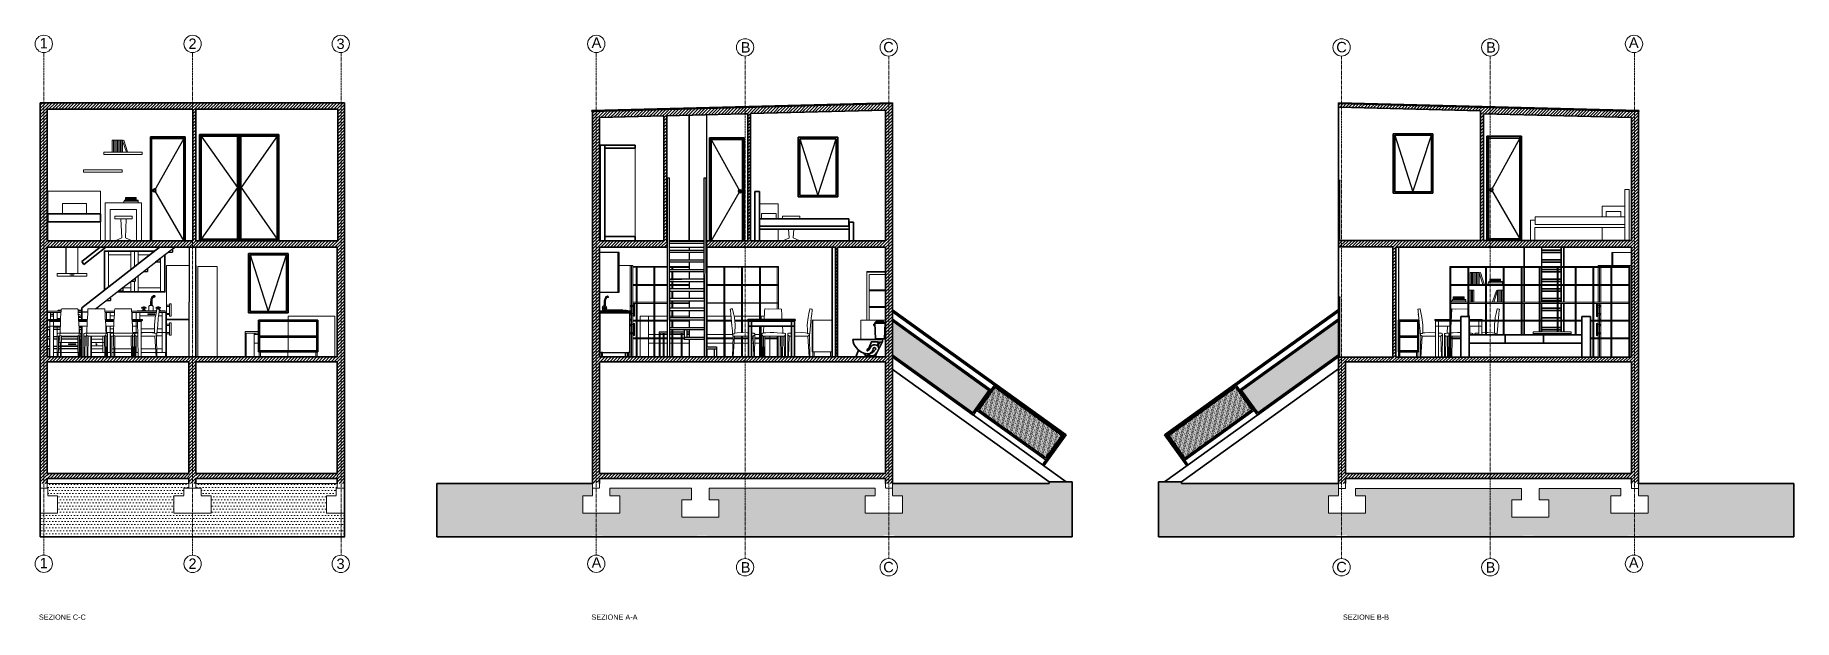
# Model space of a CAD drawing. Header units: metres. Extents: x -3394 to 4496, y 8696 to 12812.
# Drawn here: x 949 to 4496, y 11612 to 12791 of the extents above; entities that cross this region are included whole.
import ezdxf

# ---------------------------------------------------------------- set-up
doc = ezdxf.new("R2010")
doc.units = ezdxf.units.M
doc.header["$LTSCALE"] = 5
doc.header["$MEASUREMENT"] = 0
doc.linetypes.add('CENTERX2', pattern=[4, 2.5, -0.5, 0.5, -0.5])
doc.linetypes.add('HIDDEN', pattern=[0.375, 0.25, -0.125])
doc.layers.add('A-ANNO-NPLT', color=210, linetype='Continuous', lineweight=18, plot=False)
doc.layers.add('G-ANNO-NPLT', color=210, linetype='Continuous', lineweight=18, plot=False)
for name, color, linetype, lineweight in [('A-ANNO-SYMB', 3, 'Continuous', 15), ('A-ANNO-SYMBT', 1, 'CENTERX2', 9), ('A-DOOR-FULL', 5, 'Continuous', 25), ('A-ELEV-MBE2', 2, 'Continuous', 25), ('A-FLOR-LEVL', 5, 'Continuous', 35), ('A-FURN', 2, 'Continuous', 18), ('A-GLAZ-FULL', 5, 'Continuous', 25), ('A-WALL-FULL', 4, 'Continuous', 35), ('G-ANNO-TEXT', 3, 'Continuous', 18), ('G-ANNO-TTLB', 3, 'Continuous', 18)]:
    doc.layers.add(name, color=color, linetype=linetype, lineweight=lineweight)
for name, color, linetype in [('FINESTRE', 5, 'Continuous'), ('linee sezionate', 4, 'Continuous'), ('prospetti', 5, 'Continuous')]:
    doc.layers.add(name, color=color, linetype=linetype)
doc.styles.add('ARIAL', font='arial.ttf')
pattern_1 = [(360, (-3734.589, 11497.7747), (3.125, 6.25), [0, -6.25])]
pattern_2 = [(45, (-175.417, -3.835), (-3.1908194, 3.1908194), [])]

msp = doc.modelspace()

# ---------------------------------------------------------------- texts
at = {"layer": 'A-ANNO-SYMB', "style": 'ARIAL'}
for s, height, p in [('1', 21, (957.9, 12764.5)), ('2', 21, (1257.8, 12763.3)), ('3', 21, (1556.4, 12763.2)), ('A', 21, (2071, 12765.5)), ('B', 21, (2371.7, 12756)), ('B', 21, (3875, 12756)), ('A', 21, (4163, 12765.5)), ('1', 21, (957.9, 11716.1)), ('2', 21, (1257.8, 11714.8)), ('3', 21, (1556.4, 11714.7)), ('A', 21, (2071, 11717.1)), ('B', 21, (2371.7, 11707.5)), ('B', 21, (3874.1, 11707.5)), ('A', 21, (4163, 11717)), ('SEZIONE C-C', 10.5, (956.2, 11612.3)), ('SEZIONE A-A', 10.5, (2070.6, 11612.3)), ('SEZIONE B-B', 10.5, (3586.3, 11612.3))]:
    msp.add_text(s, height=height, dxfattribs=at).set_placement(p)
for rotation, p in [(0.7, (2659.3, 12756.3)), (359.3, (3572.7, 12756.6)), (0.7, (2659.3, 11707.9)), (359.3, (3572.7, 11708.2))]:
    msp.add_text('C', height=21, rotation=rotation, dxfattribs=at).set_placement(p)

# ---------------------------------------------------------------- hatches: boundary and pattern name
at = {"layer": 'A-ANNO-NPLT'}
h = msp.add_hatch(dxfattribs=at)
h.set_pattern_fill('ANSI31', color=256, scale=36.1)
h.set_pattern_definition([(45, (155.86, -3.835), (-3.1908194, 3.1908194), [])])
h.paths.add_polyline_path([(1558.8, 12641.9), (1558.8, 12376.1), (1394.3, 12376.1), (1272.8, 12376.1), (1272.8, 12641.9)], flags=16)
h.paths.add_polyline_path([(1266.9, 12376.1), (972.7, 12376.1), (972.7, 12641.8), (1266.9, 12641.8)], flags=16)
h.paths.add_polyline_path([(1558, 12363.3), (1558, 12342.3), (1558, 12142.3), (1272.8, 12142.3), (1272.8, 12363.4)], flags=16)
h.paths.add_polyline_path([(1258.9, 12363.4), (1258.8, 12142.3), (972.8, 12142.3), (972.7, 12357.3), (972.7, 12363.3)], flags=16)
h.paths.add_polyline_path([(1272.8, 12142.3), (1258.8, 12142.3), (1258.9, 12363.4), (1272.8, 12363.4)])
h.paths.add_polyline_path([(1572.8, 12654.8), (958.8, 12654.8), (958.8, 11887.3), (972.8, 11887.3), (972.8, 11907.3), (972.8, 12132.3), (1258.8, 12132.3), (1258.8, 11887.3), (1272.8, 11887.3), (1272.8, 11907.3), (1272.8, 12132.3), (1558, 12132.3), (1558, 11887.3), (1572.8, 11887.3), (1572.8, 11907.3)])
h = msp.add_hatch(dxfattribs=at)
h.set_pattern_fill('ANSI31', color=256, scale=36.1)
h.set_pattern_definition(pattern_2)
h.paths.add_polyline_path([(2670.1, 12652.8), (2380.5, 12645.3), (2380.5, 12638.5), (2663.8, 12645.9), (2663.8, 12632.4), (2663.8, 12602.2), (2663.8, 12376.3), (2391.6, 12376.2), (2391.6, 12632.8), (2663.8, 12640.1), (2663.8, 12645.9), (2380.5, 12638.5), (2380.5, 12632.5), (2385.8, 12632.7), (2385.8, 12376.2), (2380.5, 12376.2), (2380.5, 12363.3), (2562.6, 12363.3), (2562.6, 12142.2), (2380.5, 12142.2), (2380.5, 12132.2), (2663.8, 12132.2), (2663.8, 11907.3), (2380.5, 11907.3), (2380.5, 11897.3), (2663.8, 11897.3), (2663.8, 11887.3), (2670.1, 11887.3)])
h.paths.add_polyline_path([(2567.1, 12142.2), (2567.1, 12363.3), (2663.8, 12363.3), (2663.8, 12142.2), (2645.2, 12142.2), (2645.2, 12142.2), (2603.8, 12142.2)], flags=16)
h.paths.add_polyline_path([(2614.2, 12177.3), (2614.2, 12216.1), (2631, 12216.1), (2631, 12308.6), (2658.2, 12308.6), (2658.2, 12216.1), (2614.2, 12216.1), (2614.2, 12177.3), (2645.1, 12177.3), (2645.1, 12178.9), (2643.4, 12178.9), (2642.5, 12205.9), (2640.2, 12205.8), (2640.2, 12208.5), (2642.4, 12208.5), (2642.3, 12211.3), (2643, 12211.3), (2645.1, 12213.7), (2659.7, 12213.7), (2662.2, 12211.3), (2662.9, 12211.3), (2661.4, 12179), (2655.4, 12179), (2657.6, 12176), (2657.6, 12173.1), (2650, 12157.9), (2650, 12160.1), (2649.5, 12162), (2647.9, 12164.3), (2645.3, 12166.2), (2642.7, 12166.5), (2639.4, 12166.5), (2636.7, 12165.4), (2634.9, 12164.1), (2633.6, 12162.1), (2632, 12159.3), (2629.5, 12156.2), (2627.8, 12154.4), (2626.8, 12154.4), (2626.8, 12156.3), (2628.2, 12158.3), (2630.4, 12161.3), (2631.8, 12164.6), (2635.2, 12172.9), (2647.3, 12172.9), (2657, 12172), (2657.6, 12173.1), (2657.6, 12176), (2655.4, 12179), (2654.1, 12179), (2654.1, 12177.6), (2646.8, 12177.6), (2646.8, 12179), (2645.1, 12179), (2645.1, 12177.3)], flags=0)
h.paths.add_polyline_path([(2380.5, 12376.2), (2303.3, 12376.2), (2303.3, 12363.3), (2380.5, 12363.3)])
h.paths.add_polyline_path([(2677.8, 12653), (2670.1, 12652.8), (2670.1, 11887.3), (2677.8, 11887.3), (2677.8, 12142.2), (2677.7, 12142.3), (2677.8, 12142.3)])
h.paths.add_polyline_path([(2670.1, 12652.8), (2670.1, 12654.6), (2380.5, 12647.1), (2380.5, 12645.3)])
h.paths.add_polyline_path([(2377.1, 12638.4), (2380.5, 12638.5), (2380.5, 12645.3), (2080.3, 12637.5), (2080.3, 12637.3), (2086.8, 12637.3), (2086.8, 12631.1)])
h.paths.add_polyline_path([(2380.5, 12645.3), (2380.5, 12647.1), (2080.3, 12639.3), (2080.3, 12637.5)])
h.paths.add_polyline_path([(2080.3, 12637.3), (2072.8, 12637.3), (2072.8, 12602.3), (2072.8, 11887.3), (2080.3, 11887.3)])
h = msp.add_hatch(dxfattribs=at)
h.set_pattern_fill('ANSI31', color=256, scale=36.1)
h.set_pattern_definition(pattern_2)
h.paths.add_polyline_path([(2380.5, 12142.2), (2086.8, 12142.2), (2086.8, 12363.3), (2222.8, 12363.3), (2222.8, 12376.2), (2222.8, 12376.2), (2222.8, 12628.4), (2377, 12632.4), (2380.5, 12632.5), (2380.5, 12638.5), (2377.1, 12638.4), (2086.8, 12631.1), (2086.8, 12637.3), (2080.3, 12637.3), (2080.3, 11887.3), (2086.8, 11887.3), (2086.8, 11897.3), (2380.5, 11897.3), (2380.5, 11907.3), (2086.8, 11907.3), (2086.8, 12132.2), (2380.5, 12132.2)])
h.paths.add_polyline_path([(2086.8, 12376.1), (2086.8, 12602.3), (2086.8, 12624.9), (2216.8, 12628.3), (2216.8, 12376.2)], flags=16)
h.paths.add_polyline_path([(2158.5, 12569.6), (2158.5, 12385), (2097.3, 12385), (2097.3, 12569.6)], flags=0)
h = msp.add_hatch(dxfattribs=at)
h.set_pattern_fill('ANSI31', color=256, scale=36.1)
h.set_pattern_definition([(45, (1514, 6e-09), (-3.1908194, 3.1908194), [])])
h.paths.add_polyline_path([(1258.8, 11907.3), (972.8, 11907.3), (972.8, 11897.3), (1258.8, 11897.3)])
h = msp.add_hatch(dxfattribs=at)
h.set_pattern_fill('ANSI31', color=256, scale=36.1)
h.set_pattern_definition([(45, (1814, 0.0003), (-3.1908194, 3.1908194), [])])
h.paths.add_polyline_path([(1558.8, 11907.3), (1272.8, 11907.3), (1272.8, 11897.3), (1558.8, 11897.3)])
at = {"layer": 'G-ANNO-NPLT'}
h = msp.add_hatch(dxfattribs=at)
h.set_pattern_fill('ANSI31', color=256, scale=36.1)
h.set_pattern_definition([(45, (-308.1796, -3.8845), (-3.1908194, 3.1908194), [])])
h.paths.add_polyline_path([(3883.5, 12142.1), (3692.9, 12142.1), (3692.9, 12363.9), (3883.5, 12363.8), (3883.5, 12377.1), (3869.5, 12377.1), (3869.5, 12632.7), (3883.5, 12632.4), (3883.5, 12638.2), (3877.3, 12638.4), (3864, 12638.7), (3864, 12377.1), (3583.5, 12377.3), (3583.5, 12364), (3686.9, 12364), (3686.9, 12142.1), (3583.5, 12142.1), (3583.5, 11887.2), (3591.3, 11887.2), (3591.3, 11897.2), (3883.5, 11897.2), (3883.5, 11907.2), (3591.3, 11907.2), (3591.3, 12132.1), (3883.5, 12132.1)])
h.paths.add_polyline_path([(4174, 12637.2), (4168.3, 12637.2), (4168.3, 12630.9), (4168.3, 12630.8), (4031.9, 12634.5), (3883.5, 12638.2), (3883.5, 12632.4), (4031.5, 12628.5), (4168.3, 12624.9), (4168.3, 12602.2), (4168.3, 12376.9), (3883.5, 12377.1), (3883.5, 12363.8), (4168.3, 12363.6), (4168.3, 12142.1), (3990.9, 12142.1), (3990.9, 12142.1), (3913.6, 12142.1), (3883.5, 12142.1), (3883.5, 12132.1), (4168.3, 12132.1), (4168.3, 11907.2), (3883.5, 11907.2), (3883.5, 11897.2), (4168.3, 11897.2), (4168.3, 11887.2), (4174, 11887.2)])
h.paths.add_polyline_path([(4182.3, 12602.2), (4182.3, 12637.2), (4174, 12637.2), (4174, 11887.2), (4182.3, 11887.2)])
h.paths.add_polyline_path([(3583.5, 12142.1), (3577.3, 12142.1), (3577.3, 11887.2), (3583.5, 11887.2)])
h.paths.add_polyline_path([(3583.5, 12377.3), (3577.3, 12377.3), (3577.3, 12364), (3583.5, 12364)])
h.paths.add_polyline_path([(4168.3, 12637.2), (4174, 12637.2), (4174, 12637.5), (3883.5, 12645), (3883.5, 12638.2), (4031.9, 12634.5), (4168.3, 12630.8), (4168.3, 12630.9)])
h.paths.add_polyline_path([(3883.5, 12646.8), (3883.5, 12645), (4174, 12637.5), (4174, 12639.3)])
h.paths.add_polyline_path([(4182.9, 12639), (4174, 12639.3), (4174, 12637.5), (4182.8, 12637.2)])
h.paths.add_polyline_path([(3883.5, 12645), (3583.5, 12652.8), (3583.5, 12646), (3877.3, 12638.4), (3883.5, 12638.2)])
h.paths.add_polyline_path([(3883.5, 12646.8), (3583.5, 12654.6), (3583.5, 12652.8), (3883.5, 12645)])
h.paths.add_polyline_path([(3583.5, 12652.8), (3577.3, 12653), (3577.3, 12646.2), (3583.5, 12646)])
h.paths.add_polyline_path([(3583.5, 12654.6), (3577.3, 12654.8), (3577.3, 12653), (3583.5, 12652.8)])
h = msp.add_hatch(dxfattribs=at)
h.set_pattern_fill('DOTS', color=256, scale=40, angle=362.9169, style=0)
h.set_pattern_definition([(2.916943, (1278.5505, 5576.201), (1.1211598, 2.5603712), [0, -2.5])])
h.paths.add_polyline_path([(2678.5, 12214.4), (2677.3, 12212.8), (2677.3, 12202.2), (2677.3, 12182.2), (2677.3, 12162.2), (2677.3, 12146.2), (2839.7, 12029.3), (2872.4, 12074.8)])
h = msp.add_hatch(dxfattribs=at)
h.set_pattern_fill('DOTS', color=256, scale=40, angle=542.9169, style=0)
h.set_pattern_definition([(182.91694, (6150.3011, 8404.061), (-1.1211598, -2.5603712), [0, -2.5])])
h.paths.add_polyline_path([(3576, 12214.3), (3577.1, 12212.8), (3577.1, 12202.1), (3577.1, 12182.1), (3577.1, 12162.1), (3577.1, 12146.2), (3414.7, 12029.3), (3382, 12074.7)])
h = msp.add_hatch(dxfattribs=at)
h.set_pattern_fill('DOTS', color=256, scale=40, angle=362.9169, style=0)
h.set_pattern_definition([(272.916943, (-6037.311, 10589.8671), (2.5603712, -1.1211598), [0, -2.5])])
h.paths.add_polyline_path([(2884.4, 12081.1), (2851.7, 12035.6), (2986.7, 11938.5), (3019.4, 11983.9)])
h = msp.add_hatch(dxfattribs=at)
h.set_pattern_fill('DOTS', color=256, scale=40, angle=542.9169, style=0)
h.set_pattern_definition([(92.916943, (13466.1625, 3390.395), (-2.5603712, 1.1211598), [0, -2.5])])
h.paths.add_polyline_path([(3370, 12081.1), (3402.8, 12035.6), (3267.7, 11938.4), (3235, 11983.9)])
h = msp.add_hatch(dxfattribs=at)
h.set_pattern_fill('DOTS', color=256, scale=100, style=0)
h.set_pattern_definition(pattern_1)
h.paths.add_polyline_path([(958.8, 11827.3), (958.8, 11779.3), (1228.6, 11779.3), (1228.6, 11827.3), (1228.6, 11862.3), (1248.6, 11862.3), (1248.6, 11877.3), (1259.1, 11877.3), (1259.1, 11887.3), (972.8, 11887.3), (974.1, 11877.3), (974.1, 11862.3), (994, 11862.3), (994, 11827.3)])
h = msp.add_hatch(dxfattribs=at)
h.set_pattern_fill('DOTS', color=256, scale=100, style=0)
h.set_pattern_definition(pattern_1)
h.paths.add_polyline_path([(1572.8, 11779.3), (1572.8, 11827.3), (1536, 11827.3), (1536, 11862.3), (1555.9, 11862.3), (1555.9, 11877.3), (1558, 11887.3), (1273.1, 11887.3), (1273.1, 11877.3), (1283.7, 11877.3), (1283.7, 11862.3), (1303.6, 11862.3), (1303.6, 11827.3), (1228.6, 11827.3), (1228.6, 11779.3)])
h = msp.add_hatch(dxfattribs=at)
h.set_pattern_fill('DOTS', color=256, scale=100, style=0)
h.set_pattern_definition([(0, (-175.417, -3.835), (3.125, 6.25), [0, -6.25])])
h.paths.add_polyline_path([(3040.3, 11890.2), (2993.6, 11890.2), (2993.6, 11887.3), (2677.8, 11887.3), (2677.8, 11877.3), (2677.8, 11862.3), (2697.7, 11862.3), (2697.7, 11827.3), (2622.7, 11827.3), (2622.7, 11862.3), (2642.6, 11862.3), (2642.6, 11877.3), (2307.9, 11877.3), (2307.9, 11854.8), (2307.9, 11854.1), (2327.8, 11854.1), (2327.8, 11819.1), (2252.8, 11819.1), (2252.8, 11854.1), (2272.7, 11854.1), (2272.7, 11854.8), (2272.7, 11877.3), (2107.9, 11877.3), (2107.9, 11862.3), (2127.9, 11862.3), (2127.9, 11827.3), (2052.9, 11827.3), (2052.9, 11862.3), (2072.8, 11862.3), (2072.8, 11877.3), (2072.8, 11887.3), (1758.8, 11887.3), (1758.8, 11779.3), (3040.3, 11779.3)])
h.paths.add_polyline_path([(2659.8, 11782.6), (2681.7, 11782.6), (2681.7, 11779.3), (2659.8, 11779.3)])
h.paths.add_polyline_path([(2283.2, 11781.5), (2304.3, 11781.5), (2304.3, 11779.3), (2283.2, 11779.3)])
h.paths.add_polyline_path([(2071.6, 11781.6), (2093.4, 11781.6), (2093.4, 11779.3), (2071.6, 11779.3)])
h = msp.add_hatch(dxfattribs=at)
h.set_pattern_fill('DOTS', color=256, scale=100, angle=270, style=0)
h.set_pattern_definition([(180, (5670.072, 9442.398), (-3.125, -6.25), [0, -6.25])])
h.paths.add_polyline_path([(3214.1, 11890.1), (3260.9, 11890.1), (3260.9, 11887.2), (3577.3, 11887.2), (3577.3, 11877.2), (3577.3, 11862.2), (3557.4, 11862.2), (3557.4, 11827.2), (3631.7, 11827.2), (3631.7, 11862.2), (3611.8, 11862.2), (3611.8, 11877.2), (3946.6, 11877.2), (3946.6, 11854.7), (3946.6, 11854), (3926.7, 11854), (3926.7, 11819), (4001.7, 11819), (4001.7, 11854), (3981.7, 11854), (3981.7, 11854.4), (3981.7, 11877), (4146.5, 11877.4), (4146.5, 11862.2), (4126.6, 11862.2), (4126.6, 11827.2), (4201.6, 11827.2), (4201.6, 11862.2), (4182.3, 11862.2), (4182.3, 11877.2), (4182.3, 11887.2), (4495.7, 11887.2), (4495.7, 11779.3), (3214.1, 11779.3)])
h.paths.add_polyline_path([(3594.6, 11782.6), (3572.8, 11782.6), (3572.6, 11779.3), (3594.4, 11779.3)])
h.paths.add_polyline_path([(3971.2, 11781.5), (3950.1, 11781.5), (3950.1, 11779.3), (3971.2, 11779.3)])
h.paths.add_polyline_path([(4182.9, 11781.6), (4161.1, 11781.6), (4161.1, 11779.3), (4182.9, 11779.3)])

# ---------------------------------------------------------------- linework, layer by layer
at = {"layer": 'A-ANNO-SYMB'}
for p, q in [((4128.3, 12326.6), (4128.3, 12352.9)), ((4128.3, 12352.9), (4168.3, 12352.9)), ((4130.3, 12326.6), (4130.3, 12352.9)), ((4100.9, 12326.6), (4100.9, 12324.3)), ((4168.3, 12326.6), (4100.9, 12326.6)), ((4100.9, 12322.3), (4100.9, 12288.4)), ((4103.7, 12326.6), (4103.7, 12324.3)), ((4103.7, 12322.3), (4103.7, 12288.4)), ((4106.7, 12326.6), (4106.7, 12324.3)), ((4106.7, 12322.3), (4106.7, 12288.4)), ((4100.9, 12286.4), (4100.9, 12252.4)), ((4103.7, 12286.4), (4103.7, 12252.4)), ((4106.7, 12286.4), (4106.7, 12252.4)), ((4098, 12249.1), (4098, 12224.1)), ((4100, 12249.1), (4098, 12249.1)), ((4100, 12249.1), (4100, 12224.1)), ((4100, 12246.1), (4103.7, 12246.1)), ((4103.7, 12243.6), (4100, 12243.6)), ((4100.9, 12250.3), (4100.9, 12246.1)), ((4100.9, 12243.6), (4100.9, 12229.6)), ((4103.7, 12250.3), (4103.7, 12217.8)), ((4106.7, 12246.1), (4103.7, 12246.1)), ((4106.7, 12243.6), (4103.7, 12243.6)), ((4106.7, 12250.3), (4106.7, 12234.3)), ((4100, 12224.1), (4098, 12224.1)), ((4098, 12209.9), (4098, 12185.5)), ((4100, 12209.9), (4098, 12209.9)), ((4100, 12229.6), (4103.7, 12229.6)), ((4103.7, 12227.1), (4100, 12227.1)), ((4100, 12209.9), (4100, 12185.5)), ((4100, 12207.5), (4103.7, 12207.5)), ((4103.7, 12205), (4100, 12205)), ((4100.9, 12227.1), (4100.9, 12216.5)), ((4100.9, 12214.5), (4100.9, 12207.5)), ((4100.9, 12205), (4100.9, 12191)), ((4106.7, 12229.6), (4103.7, 12229.6)), ((4106.7, 12227.1), (4103.7, 12227.1)), ((4103.7, 12218.1), (4106.7, 12218.1)), ((4103.7, 12217.8), (4106.7, 12217.8)), ((4103.7, 12216.8), (4103.7, 12216.5)), ((4103.7, 12216.8), (4106.7, 12216.8)), ((4103.7, 12216.5), (4106.7, 12216.5)), ((4103.7, 12214.5), (4103.7, 12180.5)), ((4106.7, 12207.5), (4103.7, 12207.5)), ((4106.7, 12205), (4103.7, 12205)), ((4106.7, 12234.3), (4106.7, 12227.1)), ((4106.7, 12227.2), (4106.7, 12216.5)), ((4106.7, 12214.5), (4106.7, 12189.2)), ((4100, 12185.5), (4098, 12185.5)), ((4100, 12191), (4103.7, 12191)), ((4103.7, 12188.5), (4100, 12188.5)), ((4100.9, 12188.5), (4100.9, 12180.5)), ((4100.9, 12178.5), (4100.9, 12142.1)), ((4106.7, 12191), (4103.7, 12191)), ((4106.7, 12188.5), (4103.7, 12188.5)), ((4103.7, 12178.5), (4103.7, 12142.6)), ((4106.7, 12191), (4106.7, 12180.5)), ((4106.7, 12178.5), (4106.7, 12161.9)), ((4100.9, 12142.6), (4106.7, 12142.6)), ((4106.7, 12161.9), (4106.7, 12142.1))]:
    msp.add_line(p, q, dxfattribs=at)
for centre, radius in [((966.1, 12773.6), 17.5), ((1266.1, 12773.5), 17.5), ((1565, 12773.5), 17.5), ((2080.3, 12773.5), 17.5), ((2380.5, 12766.5), 17.5), ((2670.1, 12766.5), 17.5), ((3583.5, 12766.5), 17.5), ((3883.5, 12766.5), 17.5), ((4173.3, 12773.5), 17.5), ((4105.2, 12244.9), 0.634), ((4105.2, 12206.3), 0.634), ((966.1, 11725.1), 17.5), ((1266.1, 11725), 17.5), ((1565, 11725), 17.5), ((2080.3, 11725.1), 17.5), ((4173.3, 11725.1), 17.5), ((2380.5, 11718.1), 17.5), ((2670.1, 11718.1), 17.5), ((3583.5, 11718.1), 17.5), ((3883.5, 11718.1), 17.5)]:
    msp.add_circle(centre, radius, dxfattribs=at)
for centre, start, end in [((4105.2, 12228.4), 16.1788, 232.7994), ((4105.2, 12228.4), 127.2006, 16.1788), ((4105.2, 12189.8), 293.2632, 246.7368), ((4105.2, 12189.8), 113.9558, 67.4294)]:
    msp.add_arc(centre, 0.634, start, end, dxfattribs=at)
at = {"layer": 'A-ANNO-SYMBT', "ltscale": 0.5}
for p, q in [((966.1, 12756), (966.1, 11742.6)), ((1266.1, 12756), (1266.1, 11742.6)), ((1565.8, 12755.8), (1565.8, 11742.6)), ((2080.3, 12756), (2080.3, 11742.6)), ((2380.5, 12749), (2380.5, 11735.6)), ((2670.1, 12749), (2670.1, 11735.6)), ((3583.5, 12749), (3583.5, 11735.6)), ((3883.5, 12749), (3883.5, 11735.6)), ((4174, 12756), (4174, 11742.6))]:
    msp.add_line(p, q, dxfattribs=at)
at = {"layer": 'A-ANNO-SYMBT', "linetype": 'HIDDEN'}
for p, q in [((1258.1, 11887.3), (972.8, 11887.3)), ((972.8, 11887.3), (972.8, 11877.3)), ((1258.8, 11887.3), (1258.8, 11877.3)), ((1558, 11887.3), (1272.8, 11887.3)), ((1272.8, 11887.3), (1272.8, 11877.3)), ((1558, 11887.3), (1558, 11877.3)), ((2072.8, 11887.3), (2072.8, 11877.3)), ((2086.8, 11887.3), (2086.8, 11877.3)), ((2663.8, 11887.3), (2663.8, 11877.3)), ((2677.8, 11887.3), (2677.8, 11877.3)), ((3577.3, 11887.2), (3577.3, 11877.2)), ((3591.3, 11887.2), (3591.3, 11877.2)), ((974.1, 11877.3), (958.8, 11877.3)), ((974.1, 11877.3), (974.1, 11862.3)), ((994, 11862.3), (974.1, 11862.3)), ((994, 11862.3), (994, 11827.3)), ((1228.6, 11862.3), (1228.6, 11827.3)), ((1248.6, 11862.3), (1228.6, 11862.3)), ((1248.6, 11877.3), (1248.6, 11862.3)), ((1283.7, 11877.3), (1248.6, 11877.3)), ((1283.7, 11877.3), (1283.7, 11862.3)), ((1303.6, 11862.3), (1283.7, 11862.3)), ((1303.6, 11862.3), (1303.6, 11827.3)), ((1536, 11862.3), (1536, 11827.3)), ((1555.9, 11862.3), (1536, 11862.3)), ((1555.9, 11877.3), (1555.9, 11862.3)), ((1572.8, 11877.3), (1555.9, 11877.3)), ((2052.9, 11862.3), (2052.9, 11827.3)), ((2072.8, 11862.3), (2052.9, 11862.3)), ((2072.8, 11877.3), (2072.8, 11862.3)), ((2072.8, 11877.3), (2086.8, 11877.3)), ((2107.9, 11877.3), (2107.9, 11862.3)), ((2107.9, 11877.3), (2272.7, 11877.3)), ((2127.9, 11862.3), (2107.9, 11862.3)), ((2127.9, 11862.3), (2127.9, 11827.3)), ((2252.8, 11854.1), (2252.8, 11819.1)), ((2272.7, 11854.1), (2252.8, 11854.1)), ((2272.7, 11877.3), (2272.7, 11854.1)), ((2307.9, 11877.3), (2307.9, 11854.1)), ((2307.9, 11877.3), (2642.6, 11877.3)), ((2327.8, 11854.1), (2307.9, 11854.1)), ((2327.8, 11854.1), (2327.8, 11819.1)), ((2622.7, 11862.3), (2622.7, 11827.3)), ((2642.6, 11862.3), (2622.7, 11862.3)), ((2642.6, 11877.3), (2642.6, 11862.3)), ((2663.8, 11877.3), (2677.8, 11877.3)), ((2677.8, 11877.3), (2677.8, 11862.3)), ((2697.7, 11862.3), (2677.8, 11862.3)), ((2697.7, 11862.3), (2697.7, 11827.3)), ((3557.4, 11862.2), (3557.4, 11827.2)), ((3557.4, 11862.2), (3577.3, 11862.2)), ((3591.3, 11877.2), (3577.3, 11877.2)), ((3577.3, 11877.2), (3577.3, 11862.2)), ((3611.8, 11877.2), (3611.8, 11862.2)), ((3946.6, 11877.2), (3611.8, 11877.2)), ((3611.8, 11862.2), (3631.7, 11862.2)), ((3631.7, 11862.2), (3631.7, 11827.2)), ((3926.7, 11854), (3926.7, 11819)), ((3926.7, 11854), (3946.6, 11854)), ((3946.6, 11877.2), (3946.6, 11854)), ((3981.7, 11877.2), (3981.7, 11854)), ((4146.5, 11877.2), (3981.7, 11877.2)), ((3981.7, 11854), (4001.7, 11854)), ((4001.7, 11854), (4001.7, 11819)), ((4126.6, 11862.2), (4126.6, 11827.2)), ((4126.6, 11862.2), (4146.5, 11862.2)), ((4146.5, 11877.2), (4146.5, 11862.2)), ((4182.3, 11877.2), (4182.3, 11862.2)), ((4182.3, 11862.2), (4201.6, 11862.2)), ((4201.6, 11862.2), (4201.6, 11827.2)), ((994, 11827.3), (958.8, 11827.3)), ((1303.6, 11827.3), (1228.6, 11827.3)), ((1572.8, 11827.3), (1536, 11827.3)), ((2127.9, 11827.3), (2052.9, 11827.3)), ((2327.8, 11819.1), (2252.8, 11819.1)), ((2697.7, 11827.3), (2622.7, 11827.3)), ((3557.4, 11827.2), (3631.7, 11827.2)), ((3926.7, 11819), (4001.7, 11819)), ((4126.6, 11827.2), (4201.6, 11827.2))]:
    msp.add_line(p, q, dxfattribs=at)
msp.add_lwpolyline([(4182.3, 11887.2), (4182.3, 11887.2), (4182.3, 11887.2), (4182.3, 11877.2), (4168.3, 11877.2), (4168.3, 11887.2)], dxfattribs=at)
at = {"layer": 'A-DOOR-FULL'}
for p, q in [((2223.3, 12503.2), (2227.8, 12503.2)), ((2297.8, 12503.2), (2302.3, 12503.2)), ((2222.8, 12376.2), (2222.8, 12363.3)), ((2223.3, 12376.2), (2222.8, 12376.2)), ((2297.8, 12376.2), (2227.8, 12376.2)), ((2227.8, 12363.3), (2297.8, 12363.3)), ((2303.3, 12376.2), (2302.3, 12376.2)), ((2303.3, 12363.3), (2303.3, 12376.2))]:
    msp.add_line(p, q, dxfattribs=at)
at = {"layer": 'A-ELEV-MBE2'}
for p, q in [((1248.5, 12582.6), (1189.2, 12478)), ((1283.7, 12587.6), (1356.6, 12483.6)), ((1436.7, 12587.6), (1363.8, 12483.6)), ((2312, 12580.7), (2370, 12476.2)), ((3942.8, 12583.6), (3885.8, 12479)), ((1189.2, 12478), (1248.5, 12376)), ((1356.6, 12483.6), (1283.7, 12379.7)), ((1363.8, 12483.6), (1436.7, 12379.7)), ((2370, 12476.2), (2312, 12376.2)), ((3885.8, 12479), (3942.9, 12380.6)), ((2126.8, 12352.9), (2086.8, 12352.9)), ((2124.8, 12272.9), (2124.8, 12352.9)), ((2126.8, 12272.9), (2126.8, 12352.9)), ((2086.8, 12272.9), (2126.8, 12272.9))]:
    msp.add_line(p, q, dxfattribs=at)
at = {"layer": 'A-ELEV-MBE2', "ltscale": 0.8}
for p, q in [((2490.6, 12582.1), (2526.9, 12468.1)), ((2526.9, 12468.1), (2564.4, 12582.1)), ((3690.6, 12589.3), (3726.9, 12475.3)), ((3726.9, 12475.3), (3764.6, 12589.3)), ((1382, 12348.1), (1418.3, 12234.1)), ((1418.3, 12234.1), (1455.8, 12348.1))]:
    msp.add_line(p, q, dxfattribs=at)
at = {"layer": 'A-FLOR-LEVL'}
for p, q in [((2267.8, 12376.2), (2267.7, 12629.5)), ((3577.3, 12646.2), (3577.3, 12498.2)), ((3687.6, 12472.3), (3687.6, 12592.3)), ((3687.6, 12592.3), (3717.4, 12592.3)), ((3717.4, 12592.3), (3767.6, 12592.3)), ((3767.6, 12472.3), (3767.6, 12592.3)), ((1181, 12586.1), (1251, 12586.1)), ((1181, 12586.1), (1181, 12376.1)), ((1183.5, 12586.1), (1183.5, 12376.1)), ((1248.5, 12582.6), (1183.5, 12582.6)), ((1248.5, 12376), (1248.5, 12586.1)), ((1251, 12586.1), (1251, 12376)), ((1280.2, 12376.1), (1280.2, 12591.1)), ((1280.2, 12591.1), (1356.6, 12591.1)), ((1283.7, 12591.1), (1283.7, 12438.6)), ((1283.7, 12587.6), (1283.7, 12584.1)), ((1283.7, 12587.6), (1356.6, 12587.6)), ((1283.7, 12376.1), (1283.7, 12587.6)), ((1356.6, 12591.1), (1440.2, 12591.1)), ((1356.6, 12591.1), (1356.6, 12376.1)), ((1360.2, 12376.1), (1360.2, 12591.1)), ((1363.7, 12587.6), (1363.7, 12591.1)), ((1363.7, 12591.1), (1363.7, 12376.1)), ((1436.6, 12587.6), (1363.7, 12587.6)), ((1436.6, 12376.1), (1436.6, 12591.1)), ((1440.2, 12591.1), (1440.2, 12376.1)), ((2308.5, 12584.3), (2308.5, 12376.2)), ((2308.5, 12584.3), (2378.5, 12584.3)), ((2312, 12584.3), (2312, 12376.2)), ((2375.5, 12580.7), (2312, 12580.7)), ((2375.5, 12376.2), (2375.5, 12584.3)), ((2378.5, 12584.3), (2378.5, 12376.2)), ((2487.6, 12465.1), (2487.6, 12585.1)), ((2487.6, 12585.1), (2517.4, 12585.1)), ((2490.6, 12468.1), (2490.6, 12582.1)), ((2490.6, 12582.1), (2564.4, 12582.1)), ((2517.4, 12585.1), (2567.4, 12585.1)), ((2564.4, 12468.1), (2564.4, 12582.1)), ((2567.4, 12465.1), (2567.4, 12585.1)), ((3690.6, 12475.3), (3690.6, 12589.3)), ((3690.6, 12589.3), (3764.6, 12589.3)), ((3764.6, 12475.3), (3764.6, 12589.3)), ((3876.3, 12377.1), (3876.3, 12587.1)), ((3876.3, 12587.1), (3946.3, 12587.1)), ((3876.3, 12583.6), (3876.3, 12583.6)), ((3879.9, 12587.1), (3879.9, 12377.1)), ((3942.8, 12583.6), (3879.9, 12583.6)), ((3942.9, 12377), (3942.9, 12587.1)), ((3946.3, 12587.1), (3946.3, 12377)), ((3577.5, 12497.3), (3577.4, 12377.3)), ((2517.4, 12465.1), (2487.6, 12465.1)), ((2564.4, 12468.1), (2490.6, 12468.1)), ((2517.4, 12465.1), (2567.4, 12465.1)), ((3717.4, 12472.3), (3687.6, 12472.3)), ((3764.6, 12475.3), (3690.6, 12475.3)), ((3717.4, 12472.3), (3767.6, 12472.3)), ((1283.7, 12379.7), (1356.6, 12379.7)), ((1436.6, 12379.7), (1363.7, 12379.7)), ((3942.9, 12380.6), (3879.9, 12380.6)), ((1042.8, 12334.4), (1079.6, 12363.3)), ((1042.8, 12241.3), (1198.7, 12363.2)), ((1047.1, 12328.9), (1091.3, 12363.3)), ((1379, 12231.1), (1379, 12351.1)), ((1379, 12351.1), (1408.8, 12351.1)), ((1382, 12348.1), (1455.8, 12348.1)), ((1382, 12234.1), (1382, 12348.1)), ((1408.8, 12351.1), (1458.8, 12351.1)), ((1455.8, 12234.1), (1455.8, 12348.1)), ((1458.8, 12231.1), (1458.8, 12351.1)), ((2556.4, 12142.2), (2556.4, 12363.3)), ((3577.3, 12364), (3577.3, 12263)), ((3951.7, 12363.8), (3951.7, 12324.3)), ((4026.6, 12357.6), (3987.3, 12357.6)), ((3987.3, 12352.6), (4026.7, 12352.6)), ((3987.3, 12352.6), (4026.7, 12352.6)), ((4026.7, 12363.7), (4026.7, 12324.3)), ((4031.6, 12363.7), (4031.7, 12324.3)), ((4031.6, 12356.8), (4031.7, 12324.3)), ((1042.8, 12334.4), (1047.1, 12328.9)), ((3951.7, 12322.3), (3951.7, 12288.4)), ((3951.7, 12322.3), (3951.7, 12288.4)), ((4026.7, 12338.1), (3987.3, 12338.1)), ((3987.3, 12333.1), (4026.7, 12333.1)), ((4018.2, 12318.6), (3987.3, 12318.6)), ((3987.3, 12313.6), (4018.2, 12313.6)), ((4026.7, 12318.6), (4020.2, 12318.6)), ((4020.2, 12313.6), (4026.7, 12313.6)), ((4026.7, 12322.3), (4026.7, 12288.4)), ((4026.7, 12322.3), (4026.7, 12288.4)), ((4031.7, 12322.3), (4031.7, 12288.4)), ((4031.7, 12322.3), (4031.7, 12288.4)), ((3951.7, 12286.4), (3951.7, 12252.4)), ((3951.7, 12286.4), (3951.7, 12252.4)), ((4018.2, 12299.1), (3987.3, 12299.1)), ((3987.3, 12294.1), (4018.2, 12294.1)), ((4018.2, 12279.6), (3987.3, 12279.6)), ((3987.3, 12274.6), (4018.2, 12274.6)), ((4026.7, 12299.1), (4020.2, 12299.1)), ((4020.2, 12294.1), (4026.7, 12294.1)), ((4026.7, 12279.6), (4020.2, 12279.6)), ((4020.2, 12274.6), (4026.7, 12274.6)), ((4026.7, 12286.4), (4026.7, 12277.6)), ((4026.7, 12286.4), (4026.7, 12277.6)), ((4031.7, 12286.4), (4031.7, 12277.6)), ((4031.7, 12286.4), (4031.7, 12277.6)), ((1042.8, 12241.3), (1042.8, 12221.8)), ((3577.5, 12237.7), (3226.7, 11985.2)), ((3577.6, 12262.1), (3577.6, 12142.1)), ((3951.7, 12250.3), (3951.7, 12216.5)), ((3951.7, 12250.3), (3951.7, 12216.5)), ((4018.2, 12240.6), (3987.3, 12240.6)), ((4026.7, 12240.6), (4020.2, 12240.6)), ((1042.8, 12221.8), (1042.8, 12217.5)), ((1042.8, 12204.3), (1042.8, 12158.3)), ((1408.8, 12231.1), (1379, 12231.1)), ((1455.8, 12234.1), (1382, 12234.1)), ((1408.8, 12231.1), (1458.8, 12231.1)), ((2677.8, 12237.2), (3027.8, 11985.3)), ((2677.8, 12233.5), (3023.6, 11984.6)), ((3577.5, 12234), (3230.8, 11984.6)), ((3951.7, 12214.5), (3951.7, 12187.1)), ((3951.7, 12214.5), (3951.7, 12187.1)), ((3987.3, 12235.6), (4018.2, 12235.6)), ((4020.2, 12235.6), (4026.7, 12235.6)), ((1006.8, 12184.1), (1006.8, 12182.8)), ((1038.3, 12190.2), (1038.3, 12197.3)), ((1038.3, 12163.3), (1038.3, 12177.8)), ((1061.8, 12184.2), (1061.8, 12142.3)), ((1061.8, 12184.2, -2), (1061.8, 12142.3)), ((1042.8, 12158.3), (1042.8, 12142.3)), ((2677.8, 12142.2), (3027.8, 11890.2)), ((3577.3, 12142.6), (3226.7, 11890.1)), ((2677.3, 12117.9), (2993.6, 11890.2)), ((3577.3, 12118), (3260.9, 11890.1)), ((3023.6, 11984.6), (2980.3, 11924.4)), ((3027.8, 11985.3), (2982.7, 11922.6)), ((3226.7, 11985.2), (3271.7, 11922.6)), ((3230.8, 11984.6), (3274.2, 11924.3))]:
    msp.add_line(p, q, dxfattribs=at)
at = {"layer": 'A-FLOR-LEVL', "ltscale": 0.003}
for p, q in [((4026.7, 12277.6), (4026.7, 12252.4)), ((4031.7, 12277.6), (4031.7, 12252.4)), ((4018.2, 12260.1), (3987.3, 12260.1)), ((3987.3, 12255.1), (4018.2, 12255.1)), ((4026.7, 12260.1), (4020.2, 12260.1)), ((4020.2, 12255.1), (4026.7, 12255.1)), ((4026.7, 12250.3), (4026.7, 12216.5)), ((4031.7, 12250.3), (4031.7, 12216.5)), ((4018.2, 12221.1), (3987.3, 12221.1)), ((4018.2, 12221.1), (3987.3, 12221.1)), ((4026.7, 12221.1), (4020.2, 12221.1)), ((4026.7, 12221.1), (4020.2, 12221.1)), ((4026.7, 12214.5), (4026.7, 12193.1)), ((4031.7, 12214.5), (4031.7, 12193.1)), ((4018.2, 12201.6), (3987.3, 12201.6)), ((3987.3, 12196.6), (4018.2, 12196.6)), ((4026.7, 12201.6), (4020.2, 12201.6)), ((4020.2, 12196.6), (4026.7, 12196.6)), ((4026.7, 12189.8), (4026.7, 12187.1)), ((4031.7, 12189.8), (4031.7, 12187.1))]:
    msp.add_line(p, q, dxfattribs=at)
at = {"layer": 'A-FLOR-LEVL'}
for points in [[(2677.3, 12217.9), (2677.8, 12218.6), (2876.6, 12075.5), (2840.4, 12025.1), (2677.3, 12142.5)], [(2677.3, 12212.8), (2678.5, 12214.4), (2872.4, 12074.8), (2839.7, 12029.3), (2677.3, 12146.2)], [(3577.5, 12217.4), (3576.7, 12218.5), (3377.8, 12075.4), (3414, 12025.1), (3577.3, 12142.6)], [(3577.4, 12212.3), (3576, 12214.3), (3382, 12074.7), (3414.7, 12029.3), (3577.3, 12146.3)], [(977.3, 12158.3), (977.3, 12142.3), (977.3, 12142.3)], [(1038.3, 12142.3), (1038.3, 12158.3)]]:
    msp.add_lwpolyline(points, dxfattribs=at)
at = {"layer": 'A-FLOR-LEVL', "lineweight": 0}
msp.add_lwpolyline([(977.3, 12163.3), (977.3, 12177.8)], dxfattribs=at)
at = {"layer": 'A-FLOR-LEVL'}
for points in [[(2987.4, 11934.3), (2847.5, 12035), (2883.7, 12085.3), (3023.6, 11984.6)], [(2986.7, 11938.5), (2851.7, 12035.6), (2884.4, 12081.1), (3019.4, 11983.9)], [(3267.1, 11934.2), (3406.9, 12034.9), (3370.7, 12085.2), (3230.8, 11984.6)], [(3267.7, 11938.4), (3402.8, 12035.6), (3370, 12081.1), (3235, 11983.9)]]:
    msp.add_lwpolyline(points, close=True, dxfattribs=at)
for centre in [(1189.2, 12478), (2370, 12476.2), (3885.8, 12479)]:
    msp.add_circle(centre, 3.07, dxfattribs=at)
at = {"layer": 'A-FURN'}
for p, q in [((2158.5, 12385), (2158.5, 12563.5)), ((974.4, 12376.6), (974.4, 12476.4)), ((974.4, 12476.4), (1080.4, 12476.4)), ((1003.9, 12451.8), (1052.4, 12451.8)), ((1003.9, 12451.8), (1003.9, 12430.8)), ((1052.4, 12451.8), (1052.4, 12430.8)), ((1080.4, 12476.4), (1080.4, 12376.1)), ((1089.9, 12452.8), (1089.9, 12376.1)), ((1163.1, 12452.8), (1089.9, 12452.8)), ((1163.1, 12452.8), (1163.1, 12376.1)), ((2409.2, 12450.7), (2447.1, 12450.7)), ((2447.1, 12450.7), (2447.1, 12420.7)), ((4163.6, 12479.9), (4154.6, 12479.9)), ((4154.6, 12479.9), (4154.6, 12376.9)), ((4163.6, 12376.9), (4163.6, 12479.9)), ((974.4, 12414.8), (974.4, 12430.8)), ((974.4, 12376.1), (974.4, 12414.8)), ((1153.1, 12439.7), (1099.9, 12439.7)), ((1099.9, 12376.1), (1099.9, 12439.7)), ((1109.5, 12420.8), (1109.5, 12426.4)), ((1109.5, 12426.4), (1144.5, 12426.4)), ((1109.5, 12420.8), (1144.5, 12420.8)), ((1121.6, 12420.6), (1123.1, 12382.6)), ((1132.4, 12420.2), (1130.8, 12382.5)), ((1144.5, 12426.4), (1144.5, 12420.8)), ((1153.1, 12376.1), (1153.1, 12439.7)), ((2413.8, 12420.7), (2413.8, 12431.6)), ((2413.8, 12431.6), (2443.1, 12431.6)), ((2443.1, 12431.6), (2443.1, 12420.7)), ((2456.1, 12420.7), (2456.1, 12426.3)), ((2456.1, 12426.3), (2491.1, 12426.3)), ((2456.1, 12426.3), (2491.1, 12426.3)), ((2491.1, 12426.3), (2491.1, 12420.7)), ((3973.6, 12417.9), (3964.6, 12417.9)), ((3964.6, 12417.9), (3964.6, 12377.3)), ((4154.6, 12424.5), (3973.7, 12424.5)), ((3973.7, 12424.5), (3973.7, 12409.6)), ((4109.1, 12424.5), (4109.1, 12446.3)), ((4109.1, 12446.3), (4154.6, 12446.3)), ((4146.7, 12435.4), (4117.3, 12435.4)), ((4117.3, 12435.4), (4117.3, 12424.5)), ((4146.7, 12424.3), (4146.7, 12435.4)), ((1123.2, 12382.6), (1110.2, 12376.3)), ((1130.8, 12382.5), (1144.5, 12376.4)), ((2447.1, 12399.7), (2447.1, 12376.1)), ((2469.8, 12382.5), (2456.6, 12376.3)), ((2468.2, 12399.7), (2469.7, 12382.5)), ((2479, 12399.7), (2477.4, 12382.4)), ((2477.4, 12382.4), (2491.1, 12376.3)), ((3973.6, 12377.3), (3973.6, 12403.4)), ((3973.6, 12403.4), (4154.4, 12403.4)), ((4154.4, 12409.4), (3973.8, 12409.4)), ((4109.1, 12376.9), (4109.1, 12403.4)), ((1276.6, 12324.3), (1315.6, 12324.3)), ((1276.6, 12324.3), (1276.6, 12142.3)), ((1315.6, 12324.3), (1315.5, 12142.3)), ((2126.7, 12326.7), (2154.2, 12326.7)), ((2148.4, 12326.7), (2148.4, 12234.3)), ((2151.4, 12326.7), (2151.4, 12217.9)), ((2154.2, 12326.7), (2154.2, 12246.2)), ((2154.2, 12324.3), (2223.3, 12324.3)), ((2223.3, 12322.2), (2154.2, 12322.3)), ((2160.8, 12324.3), (2160.8, 12246.2)), ((2162.8, 12324.3), (2162.8, 12249.2)), ((2196.6, 12324.2), (2196.6, 12142.2)), ((2198.6, 12324.2), (2198.6, 12142.2)), ((2227.8, 12324.3), (2267.8, 12324.3)), ((2267.8, 12322.3), (2227.8, 12322.3)), ((2232.6, 12324.2), (2232.6, 12318.8)), ((2232.6, 12313.8), (2232.6, 12299.3)), ((2234.6, 12324.2), (2234.6, 12318.8)), ((2234.6, 12313.8), (2234.6, 12299.3)), ((2303.3, 12324.3), (2367.5, 12324.3)), ((2367.5, 12322.2), (2303.3, 12322.3)), ((2304.1, 12324.3), (2304.1, 12162.7)), ((2304.1, 12324.3), (2304.1, 12191.2)), ((2337.8, 12324.3), (2337.8, 12142.2)), ((2337.8, 12324.3), (2337.8, 12191.2)), ((2339.8, 12324.3), (2339.8, 12142.2)), ((2339.8, 12324.3), (2339.8, 12191.2)), ((2367.5, 12324.3), (2447.6, 12324.3)), ((2447.6, 12322.2), (2367.5, 12322.3)), ((2373.4, 12324.2), (2373.4, 12191.3)), ((2375.4, 12324.2), (2375.4, 12191.2)), ((2409.4, 12324.2), (2409.4, 12217.8)), ((2411.4, 12324.2), (2411.4, 12217.8)), ((2445.4, 12239.1), (2445.4, 12324.2)), ((2447.6, 12324.3), (2447.6, 12239.2)), ((2663.8, 12314.4), (2626.1, 12314.4)), ((2626.1, 12314.4), (2626.1, 12216.4)), ((2626.2, 12313.3), (2663.8, 12313.3)), ((2631, 12308.7), (2631, 12216.3)), ((2631.1, 12308.6), (2663.8, 12308.6)), ((3801.8, 12142.3), (3801.8, 12324.3)), ((3801.8, 12324.3), (4030.4, 12324.3)), ((3801.8, 12142.1), (3801.8, 12324.3)), ((3801.8, 12324.1), (3801.8, 12239.2)), ((3801.8, 12322.3), (4030.4, 12322.3)), ((3803.8, 12142.1), (3803.8, 12324.3)), ((3838, 12324.3), (3838, 12224.1)), ((3838, 12324.3), (3838, 12224.1)), ((3840, 12324.3), (3840, 12224.1)), ((3873.8, 12324.3), (3873.8, 12187.1)), ((3873.8, 12324.2), (3873.8, 12187.1)), ((3875.8, 12324.3), (3875.8, 12187.1)), ((3875.8, 12324.2), (3875.8, 12187.1)), ((3909.6, 12324.3), (3909.6, 12187.1)), ((3909.6, 12324.3), (3909.6, 12187.1)), ((3909.6, 12187.1), (3909.6, 12324.3)), ((3909.6, 12324.3), (4138.2, 12324.3)), ((3909.6, 12324.3), (3945.6, 12324.3)), ((3909.6, 12324.1), (3909.6, 12239.2)), ((3909.6, 12322.3), (4138.2, 12322.3)), ((3909.8, 12324.3), (3945.8, 12324.3)), ((3911.6, 12324.3), (3911.6, 12187.1)), ((3911.6, 12324.3), (3911.6, 12187.1)), ((3911.6, 12187.1), (3911.6, 12324.3)), ((3927.8, 12324.3), (3963.8, 12324.3)), ((3928, 12324.3), (3964, 12324.3)), ((3945.8, 12324.3), (4165, 12324.3)), ((3945.8, 12187.1), (3945.8, 12324.3)), ((3945.8, 12322.3), (4165, 12322.3)), ((3947.8, 12187.1), (3947.8, 12324.3)), ((3964, 12324.3), (4000, 12324.3)), ((3964.2, 12324.3), (4000.2, 12324.3)), ((3982, 12324.3), (3982, 12193.1)), ((3982, 12324.3), (3982, 12193.1)), ((3982, 12324.3), (4165, 12324.3)), ((3982, 12193.1), (3982, 12324.3)), ((3982, 12324.1), (3982, 12239.2)), ((3982, 12322.3), (4165, 12322.3)), ((3984, 12324.3), (3984, 12193.1)), ((3984, 12193.1), (3984, 12324.3)), ((4000.2, 12324.3), (4036.2, 12324.3)), ((4000.4, 12324.3), (4036.4, 12324.3)), ((4018.2, 12324.3), (4018.2, 12193.1)), ((4018.2, 12324.3), (4018.2, 12193.1)), ((4018.2, 12193.1), (4018.2, 12324.3)), ((4018.2, 12324.1), (4018.2, 12239.2)), ((4018.2, 12322.3), (4165, 12322.3)), ((4020.2, 12324.3), (4020.2, 12193.1)), ((4020.2, 12193.1), (4020.2, 12324.3)), ((4054.4, 12324.3), (4054.4, 12193.1)), ((4054.4, 12324.3), (4054.4, 12193.1)), ((4054.4, 12324.3), (4165, 12324.3)), ((4054.4, 12324.3), (4090.4, 12324.3)), ((4054.4, 12187.1), (4054.4, 12324.3)), ((4054.4, 12324.1), (4054.4, 12239.2)), ((4054.4, 12322.3), (4165, 12322.3)), ((4054.6, 12324.3), (4090.6, 12324.3)), ((4056.4, 12324.3), (4056.4, 12193.1)), ((4056.4, 12187.1), (4056.4, 12324.3)), ((4090.6, 12324.3), (4090.6, 12224.1)), ((4090.6, 12324.3), (4090.6, 12224.1)), ((4090.6, 12142.1), (4090.6, 12324.3)), ((4090.6, 12324.3), (4126.6, 12324.3)), ((4090.6, 12324.1), (4090.6, 12239.2)), ((4090.6, 12322.3), (4165, 12322.3)), ((4090.8, 12324.3), (4126.8, 12324.3)), ((4092.6, 12324.3), (4092.6, 12224.1)), ((4092.6, 12142.1), (4092.6, 12324.3)), ((4126.8, 12324.3), (4126.8, 12142.3)), ((4126.8, 12324.3), (4126.8, 12142.2)), ((4126.8, 12142.3), (4126.8, 12324.3)), ((4126.8, 12324.3), (4165, 12324.3)), ((4126.8, 12324.3), (4162.8, 12324.3)), ((4126.8, 12324.1), (4126.8, 12239.2)), ((4126.8, 12322.3), (4165, 12322.3)), ((4127, 12324.3), (4163, 12324.3)), ((4128.8, 12324.3), (4128.8, 12142.2)), ((4128.8, 12142.3), (4128.8, 12324.3)), ((4163, 12324.3), (4163, 12142.3)), ((4163, 12324.3), (4163, 12142.1)), ((4165, 12324.3), (4165, 12142.1)), ((2154.2, 12288.3), (2223.3, 12288.3)), ((2154.2, 12286.3), (2223.3, 12286.3)), ((2227.8, 12288.3), (2267.8, 12288.3)), ((2227.8, 12286.3), (2267.8, 12286.3)), ((2232.6, 12294.3), (2232.6, 12279.8)), ((2232.6, 12274.8), (2232.6, 12260.3)), ((2234.6, 12294.3), (2234.6, 12279.8)), ((2234.6, 12274.8), (2234.6, 12260.3)), ((2303.3, 12288.3), (2447.6, 12288.3)), ((2303.3, 12286.3), (2447.6, 12286.3)), ((2447.6, 12288.3), (2447.6, 12252.3)), ((2631.1, 12277.4), (2663.8, 12277.4)), ((2663.8, 12275.3), (2631.2, 12275.3)), ((3984.9, 12288.4), (3801.8, 12288.4)), ((3801.8, 12288.4), (3801.8, 12252.4)), ((3984.9, 12286.4), (3801.8, 12286.4)), ((3880, 12286.4), (3806.5, 12286.4)), ((4092.7, 12288.4), (3909.6, 12288.4)), ((3909.6, 12288.4), (3909.6, 12252.4)), ((4092.7, 12286.4), (3909.6, 12286.4)), ((3987.8, 12286.4), (3914.3, 12286.4)), ((4128.9, 12288.4), (3945.8, 12288.4)), ((4128.9, 12286.4), (3945.8, 12286.4)), ((4024, 12286.4), (3950.5, 12286.4)), ((4042.2, 12286.4), (3968.7, 12286.4)), ((4165.1, 12288.4), (3982, 12288.4)), ((3982, 12288.4), (3982, 12252.4)), ((4165.1, 12286.4), (3982, 12286.4)), ((4165, 12288.4), (4018.2, 12288.4)), ((4018.2, 12288.4), (4018.2, 12252.4)), ((4165, 12286.4), (4018.2, 12286.4)), ((4096.4, 12286.4), (4022.9, 12286.4)), ((4165, 12288.4), (4054.4, 12288.4)), ((4165, 12286.4), (4054.4, 12286.4)), ((4132.6, 12286.4), (4059.1, 12286.4)), ((4165, 12288.4), (4090.6, 12288.4)), ((4090.6, 12288.4), (4090.6, 12252.4)), ((4165, 12286.4), (4090.6, 12286.4)), ((4165, 12286.4), (4095.3, 12286.4)), ((4165, 12288.4), (4126.8, 12288.4)), ((4126.8, 12288.4), (4126.8, 12252.4)), ((4165, 12286.4), (4126.8, 12286.4)), ((4165, 12286.4), (4131.5, 12286.4)), ((1001, 12235.9), (1001.2, 12238.5)), ((1001.2, 12238.5), (1001.4, 12238.9)), ((1001.4, 12238.9), (1002.3, 12239.2)), ((1002.3, 12239.2), (1034, 12239.2)), ((1034, 12239.2), (1034.9, 12238.9)), ((1034.9, 12238.9), (1035.2, 12238.5)), ((1035.2, 12238.5), (1035.4, 12235.9)), ((1054.9, 12235.9, -2), (1055.1, 12238.5, -2)), ((1055.1, 12238.5, -2), (1055.3, 12239, -2)), ((1055.3, 12239, -2), (1056.2, 12239.2, -2)), ((1056.2, 12239.2, -2), (1087.9, 12239.2, -2)), ((1087.9, 12239.2, -2), (1088.8, 12239, -2)), ((1088.8, 12239, -2), (1089, 12238.5, -2)), ((1089, 12238.5, -2), (1089.3, 12235.9, -2)), ((1108.7, 12236, 0), (1109, 12238.5, 0)), ((1109, 12238.5, 0), (1109.2, 12239, 0)), ((1109.2, 12239, 0), (1110.1, 12239.2, 0)), ((1110.1, 12239.2, 0), (1141.8, 12239.2, 0)), ((1141.8, 12239.2, 0), (1142.7, 12239, 0)), ((1142.7, 12239, 0), (1142.9, 12238.5, 0)), ((1142.9, 12238.5, 0), (1143.2, 12236, 0)), ((1194.3, 12238.7), (1192.4, 12229.7)), ((1195, 12239.2), (1194.3, 12238.7)), ((1196.8, 12238.9), (1195, 12239.2)), ((1198.4, 12238.5), (1196.8, 12238.9)), ((1199.1, 12238), (1198.4, 12238.5)), ((1198.7, 12235.5), (1199.1, 12238)), ((2092.9, 12243.1), (2093.9, 12244.6)), ((2092.9, 12243.1), (2092.9, 12241.3)), ((2092.9, 12239.6), (2092.9, 12235.4)), ((2093.9, 12244.6), (2100.2, 12244.6)), ((2095.6, 12240.9), (2094.6, 12240.9)), ((2099, 12237.4), (2095.2, 12237.4)), ((2098.6, 12240.9), (2099.6, 12240.9)), ((2101.2, 12243.1), (2100.2, 12244.6)), ((2101.2, 12243.1), (2101.2, 12241.4)), ((2101.2, 12239.5), (2101.2, 12236.3)), ((2102.6, 12262.1), (2102.5, 12262.2)), ((2104, 12263.6), (2104.3, 12263.5)), ((2104.3, 12265.1), (2104.5, 12265)), ((2104.5, 12265), (2104.5, 12264.9)), ((2104.5, 12264.9), (2105.1, 12263.7)), ((2148.4, 12246.2), (2151.4, 12246.2)), ((2148.4, 12243.7), (2151.4, 12243.7)), ((2155.1, 12246.2), (2151.4, 12246.2)), ((2151.4, 12243.7), (2155.1, 12243.7)), ((2223.3, 12252.4), (2154.2, 12252.4)), ((2223.3, 12250.3), (2154.2, 12250.3)), ((2154.2, 12243.7), (2154.2, 12229.7)), ((2155.1, 12249.2), (2155.1, 12224.2)), ((2155.1, 12249.2), (2157.1, 12249.2)), ((2157.1, 12249.2), (2157.1, 12224.2)), ((2160.8, 12250.3), (2160.8, 12216.5)), ((2162.8, 12250.3), (2162.8, 12180.5)), ((2267.8, 12252.3), (2227.8, 12252.4)), ((2267.8, 12250.3), (2227.8, 12250.3)), ((2232.6, 12255.3), (2232.6, 12240.8)), ((2234.6, 12255.3), (2234.6, 12240.8)), ((2447.6, 12252.3), (2303.3, 12252.5)), ((2447.6, 12250.3), (2303.3, 12250.5)), ((2351, 12238.8), (2350.4, 12238.2)), ((2350.4, 12238.2), (2350.8, 12235.7)), ((2352.5, 12239.2), (2351, 12238.8)), ((2354.5, 12239.3), (2352.5, 12239.2)), ((2355.3, 12238.8), (2354.5, 12239.3)), ((2357.2, 12229.8), (2355.3, 12238.8)), ((2419.8, 12235.8), (2420.1, 12238.7)), ((2420.1, 12238.7), (2420.9, 12239.2)), ((2420.9, 12239.2), (2427.8, 12238.8)), ((2427.8, 12238.8), (2452.8, 12239.2)), ((2452.8, 12239.2), (2453.8, 12238.8)), ((2453.8, 12238.8), (2454, 12238.6)), ((2454, 12238.6), (2454.2, 12235.8)), ((2511.2, 12238.8), (2510.5, 12236.2)), ((2511.9, 12239.3), (2511.2, 12238.8)), ((2515.2, 12238.9), (2511.9, 12239.3)), ((2515.9, 12238.2), (2515.2, 12238.9)), ((2515.6, 12235.7), (2515.9, 12238.2)), ((2631.1, 12244.1), (2663.8, 12244.1)), ((2663.8, 12242.1), (2631.2, 12242.1)), ((3801.8, 12252.4), (3913.6, 12252.4)), ((3801.8, 12250.3), (3913.6, 12250.3)), ((3909.6, 12252.4), (4021.4, 12252.4)), ((3909.6, 12250.3), (4021.4, 12250.3)), ((3945.8, 12252.4), (4057.6, 12252.4)), ((3945.8, 12250.3), (4057.6, 12250.3)), ((3964, 12252.4), (4075.8, 12252.4)), ((3982, 12250.3), (4093.8, 12250.3)), ((4018.2, 12252.4), (4130, 12252.4)), ((4018.2, 12250.3), (4130, 12250.3)), ((4054.4, 12252.4), (4165, 12252.4)), ((4054.4, 12250.3), (4165, 12250.3)), ((4090.6, 12252.4), (4165, 12252.4)), ((4090.6, 12250.3), (4165, 12250.3)), ((4126.8, 12252.4), (4165, 12252.4)), ((4126.8, 12250.3), (4165, 12250.3)), ((975.4, 12217.5), (999.9, 12217.5)), ((975.4, 12217.5), (975.4, 12215.6)), ((976.8, 12215.1), (975.4, 12215.6)), ((975.4, 12215.6), (999.8, 12215.6)), ((978.2, 12214), (976.8, 12215.1)), ((976.8, 12215.1), (999.8, 12215.1)), ((978.2, 12142.3), (978.2, 12214)), ((978.2, 12214), (999.7, 12214)), ((978.2, 12213.8), (999.7, 12213.8)), ((978.2, 12204.3), (999.3, 12204.3)), ((985.8, 12217.5), (985.8, 12182.8)), ((998.8, 12190.3), (999.7, 12214.2)), ((999.7, 12214.2), (1000, 12221.1)), ((1000, 12221.1), (1000.7, 12229.5)), ((1000.7, 12229.5), (1001, 12235.9)), ((1035.3, 12235.4), (1035.3, 12236.8)), ((1035.3, 12236.8), (1035.3, 12236.8)), ((1035.4, 12235.9), (1035.6, 12229.5)), ((1035.6, 12229.5), (1036, 12221.8)), ((1036, 12221.8), (1037, 12206.1)), ((1036.3, 12217.5), (1053.8, 12217.5)), ((1036.4, 12215.9), (1053.7, 12215.9)), ((1053.7, 12215.6), (1036.4, 12215.6)), ((1053.7, 12215.1), (1036.4, 12215.1)), ((1053.6, 12214), (1036.5, 12214)), ((1053.6, 12213.8), (1036.5, 12213.8)), ((1036.5, 12213.7), (1053.6, 12213.7)), ((1037, 12206.1), (1037.2, 12202.3)), ((1037.1, 12204.3), (1053.2, 12204.3)), ((1037.2, 12202.3), (1037.5, 12195.5)), ((1052.7, 12190.3, -2), (1053.6, 12214.2, -2)), ((1053.6, 12214.2, -2), (1053.9, 12221.2, -2)), ((1053.9, 12221.2, -2), (1054.6, 12229.5, -2)), ((1054.6, 12229.5, -2), (1054.9, 12235.9, -2)), ((1089.3, 12235.9, -2), (1089.5, 12229.5, -2)), ((1089.3, 12235.9, -2), (1089.5, 12229.5, -2)), ((1089.5, 12229.5, -2), (1090, 12221.2, -2)), ((1090, 12221.2, -2), (1090.9, 12206.1, -2)), ((1107.6, 12217.5), (1090.2, 12217.5)), ((1107.6, 12215.6), (1090.3, 12215.6)), ((1107.5, 12215.1), (1090.3, 12215.1)), ((1090.4, 12214), (1107.5, 12214)), ((1107.5, 12213.8), (1090.4, 12213.8)), ((1090.9, 12206.1, -2), (1091.4, 12195.5, -2)), ((1107.1, 12204.3), (1091, 12204.3)), ((1106.5, 12190.3, 0), (1107.5, 12214.2, 0)), ((1107.5, 12214.2, 0), (1107.8, 12221.2, 0)), ((1107.8, 12221.2, 0), (1108.5, 12229.5, 0)), ((1108.5, 12229.5, 0), (1108.7, 12236, 0)), ((1143.2, 12236, 0), (1143.4, 12229.5, 0)), ((1143.4, 12229.5, 0), (1143.8, 12221.2, 0)), ((1143.8, 12221.2, 0), (1144.8, 12206.1, 0)), ((1165.2, 12217.5), (1144.1, 12217.5)), ((1165.2, 12215.6), (1144.2, 12215.6)), ((1163.8, 12215.1), (1144.2, 12215.1)), ((1144.3, 12214), (1162.7, 12214)), ((1162.7, 12213.8), (1144.3, 12213.8)), ((1144.8, 12206.1, 0), (1145.2, 12195.5, 0)), ((1155, 12217.5), (1156.2, 12142.3)), ((1162.7, 12214), (1163.8, 12215.1)), ((1162.7, 12142.3), (1162.7, 12214)), ((1163.8, 12215.1), (1165.2, 12215.6)), ((1165.2, 12215.6), (1165.2, 12217.5)), ((1190.8, 12221.4), (1189.2, 12206.6)), ((1189.2, 12206.6), (1189.2, 12195.9)), ((1190.3, 12229.3), (1190.3, 12227.9)), ((1192.4, 12229.7), (1190.8, 12221.4)), ((1194.3, 12189.9), (1195.9, 12205.6)), ((1195.9, 12205.6), (1197, 12220.4)), ((1197, 12220.4), (1198.2, 12228.8)), ((1198.2, 12228.8), (1198.7, 12235.5)), ((1458.8, 12224.3), (1458.7, 12216.1)), ((1553.3, 12224.3), (1458.8, 12224.3)), ((1459, 12214.1), (1459, 12184.2)), ((1553.3, 12142.3), (1553.3, 12224.3)), ((2092.8, 12235.4), (2100.6, 12235.4)), ((2093.6, 12235.4), (2100.6, 12235.4)), ((2095.6, 12236.4), (2094.6, 12236.4)), ((2100.8, 12235.4), (2105.3, 12235.4)), ((2105.5, 12235.4), (2110, 12235.4)), ((2110.2, 12235.4), (2115, 12235.4)), ((2115.2, 12235.4), (2119.7, 12235.4)), ((2115.4, 12235.4), (2115.4, 12235.4)), ((2140.7, 12236.7), (2137.2, 12236.7)), ((2137.2, 12236.7), (2137.2, 12235.4)), ((2140.7, 12235.4), (2140.7, 12236.7)), ((2148.4, 12231.5), (2148.4, 12227.2)), ((2148.4, 12229.7), (2151.4, 12229.7)), ((2148.4, 12227.3), (2148.4, 12189.3)), ((2148.4, 12227.2), (2151.4, 12227.2)), ((2151.4, 12218.2), (2148.4, 12218.2)), ((2151.4, 12217.9), (2148.4, 12217.9)), ((2151.4, 12216.9), (2148.4, 12216.9)), ((2151.4, 12216.6), (2148.4, 12216.6)), ((2148.4, 12207.6), (2151.4, 12207.6)), ((2148.4, 12205.1), (2151.4, 12205.1)), ((2155.1, 12229.7), (2151.4, 12229.7)), ((2151.4, 12227.2), (2155.1, 12227.2)), ((2151.4, 12216.9), (2151.4, 12142.7)), ((2155.1, 12207.6), (2151.4, 12207.6)), ((2151.4, 12205.1), (2155.1, 12205.1)), ((2154.2, 12227.2), (2154.2, 12207.6)), ((2154.2, 12216.5), (2223.3, 12216.5)), ((2154.2, 12214.5), (2223.3, 12214.5)), ((2154.2, 12205.1), (2154.2, 12191.1)), ((2155.1, 12224.2), (2157.1, 12224.2)), ((2155.1, 12209.9), (2155.1, 12185.6)), ((2155.1, 12209.9), (2157.1, 12209.9)), ((2157.1, 12209.9), (2157.1, 12185.6)), ((2160.8, 12227.2), (2160.8, 12142.2)), ((2162.8, 12224.2), (2162.8, 12216.5)), ((2227.8, 12214.5), (2262.5, 12214.5)), ((2232.6, 12235.8), (2232.6, 12221.3)), ((2232.6, 12216.3), (2232.6, 12201.7)), ((2234.6, 12235.7), (2234.6, 12221.3)), ((2234.6, 12216.3), (2234.6, 12201.7)), ((2239, 12214.5), (2267.8, 12214.5)), ((2303.3, 12216.5), (2352.7, 12216.5)), ((2303.3, 12214.5), (2352.9, 12214.5)), ((2350.8, 12235.7), (2351.4, 12229)), ((2351.4, 12229), (2352.4, 12220.7)), ((2352.4, 12220.7), (2353.7, 12205.7)), ((2353.7, 12205.7), (2354.9, 12194.8)), ((2358.8, 12221.5), (2357.2, 12229.8)), ((2360.5, 12206.9), (2358.8, 12221.5)), ((2359.4, 12216.5), (2386, 12216.5)), ((2359.6, 12214.5), (2387.3, 12214.5)), ((2360.1, 12190.4), (2360.5, 12206.9)), ((2409.4, 12204.5), (2409.4, 12142.2)), ((2411.4, 12204.5), (2411.4, 12142.2)), ((2417.6, 12195.2), (2418, 12204.5)), ((2418.8, 12217.8), (2419, 12221.1)), ((2419, 12221.1), (2419.4, 12229.4)), ((2419.4, 12229.4), (2419.8, 12235.8)), ((2454.2, 12235.8), (2454.5, 12229.4)), ((2454.5, 12229.4), (2454.9, 12221.1)), ((2454.9, 12221.1), (2455.1, 12217.8)), ((2456.3, 12195.2), (2455.9, 12204.5)), ((2507.6, 12221.5), (2505.8, 12206.9)), ((2505.8, 12206.9), (2506.2, 12196)), ((2509.1, 12229.8), (2507.6, 12221.5)), ((2510.5, 12236.2), (2509.1, 12229.8)), ((2511.3, 12190.1), (2512.6, 12205.7)), ((2512.6, 12205.7), (2514, 12220.7)), ((2514, 12220.7), (2515, 12229)), ((2515, 12229), (2515.6, 12235.7)), ((2556.1, 12216.1), (2515.9, 12216.1)), ((2515.9, 12216.1), (2515.9, 12152.2)), ((2517.3, 12216), (2517.3, 12152.2)), ((2556.1, 12216.1), (2556.1, 12152.2)), ((2614.2, 12216.2), (2614.2, 12177.9)), ((2614.2, 12216.1), (2663.8, 12216.1)), ((3823.9, 12216.5), (3801.8, 12216.5)), ((3823.9, 12214.5), (3801.8, 12214.5)), ((3859.4, 12216.5), (3840.9, 12216.5)), ((3858.9, 12214.5), (3840.9, 12214.5)), ((3840.9, 12214.5), (3866.2, 12214.5)), ((3909.6, 12216.5), (3858.9, 12216.5)), ((3908.9, 12214.5), (3858.9, 12214.5)), ((3866.2, 12214.5), (3866.2, 12214.5)), ((3965.4, 12214.5), (3908.9, 12214.5)), ((3965.7, 12216.5), (3909.6, 12216.5)), ((4001.6, 12214.5), (3945.1, 12214.5)), ((4001.9, 12216.5), (3945.8, 12216.5)), ((4037.8, 12214.5), (3981.3, 12214.5)), ((4018.2, 12216.5), (3982, 12216.5)), ((4020.2, 12216.5), (4002.2, 12216.5)), ((4054.4, 12214.5), (4017.5, 12214.5)), ((4068.4, 12216.5), (4020.2, 12216.5)), ((4068.4, 12214.5), (4053.7, 12214.5)), ((4092.4, 12216.5), (4085.4, 12216.5)), ((4092.2, 12214.5), (4085.4, 12214.5)), ((4146.4, 12214.5), (4092.2, 12214.5)), ((4146.6, 12216.5), (4092.6, 12216.5)), ((4165, 12214.5), (4126.1, 12214.5)), ((4165, 12216.5), (4126.8, 12216.5)), ((985.8, 12182.8), (985.6, 12163.3)), ((992.7, 12187.1), (993.1, 12188.8)), ((992.7, 12184.6), (992.7, 12187.1)), ((993.3, 12184.6), (992.7, 12184.6)), ((992.8, 12184.6), (992.8, 12182.8)), ((992.9, 12182.8), (992.9, 12184.6)), ((993, 12163.3), (992.9, 12182.8)), ((993.1, 12188.8), (993.8, 12189.5)), ((993.6, 12184.4), (993.3, 12184.6)), ((994.5, 12184.1), (993.6, 12184.4)), ((993.8, 12189.5), (995.7, 12190.2)), ((995.7, 12184.1), (994.5, 12184.1)), ((995.6, 12182.8), (995.4, 12163.3)), ((995.7, 12184.1), (995.6, 12182.8)), ((995.7, 12190.2), (997.3, 12190.4)), ((998.7, 12184.1), (995.7, 12184.1)), ((997.3, 12190.4), (998.8, 12190.3)), ((998.8, 12190.3), (998.7, 12185.9)), ((1001.7, 12184.6), (998.7, 12185.9)), ((998.7, 12185.9), (998.7, 12184.1)), ((998.7, 12182.8), (998.7, 12184.1)), ((999, 12163.3), (998.7, 12182.8)), ((998.8, 12190.3), (999.1, 12197.3)), ((999.8, 12189.9), (998.8, 12190.3)), ((1036.5, 12189.9), (999.8, 12189.9)), ((1001.6, 12182.8), (1001.4, 12163.3)), ((1001.7, 12184.1), (1001.6, 12182.8)), ((1001.7, 12184.1), (1001.7, 12184.6)), ((1034.7, 12184.1), (1001.7, 12184.1)), ((1035.2, 12184.6), (1034.7, 12184.6)), ((1034.7, 12184.6), (1034.7, 12182.8)), ((1034.7, 12182.8), (1034.9, 12163.3)), ((1037.5, 12186), (1035.2, 12184.6)), ((1037.5, 12190.2), (1036.5, 12189.9)), ((1037.2, 12163.3), (1037.4, 12182.8)), ((1037.4, 12182.8), (1037.5, 12186)), ((1037.5, 12195.5), (1037.7, 12190.4)), ((1037.7, 12190.4), (1037.5, 12190.2)), ((1037.5, 12186), (1037.7, 12190.4)), ((1038.2, 12184.1), (1037.5, 12184.1)), ((1039.8, 12189.7), (1037.7, 12190.4)), ((1040, 12184.1), (1038.2, 12184.1)), ((1038.2, 12184.1), (1038.2, 12182.8)), ((1038.2, 12182.8), (1038.6, 12142.3)), ((1040.6, 12188.9), (1039.8, 12189.7)), ((1040.9, 12184.6), (1040, 12184.1)), ((1040.5, 12142.3), (1040.9, 12184.6)), ((1040.9, 12187.1), (1040.6, 12188.9)), ((1040.9, 12184.6), (1040.9, 12187.1)), ((1040.9, 12182.8), (1040.9, 12184.6)), ((1046.5, 12187.2, -2), (1047, 12188.8, -2)), ((1046.5, 12184.6, -2), (1046.5, 12187.2, -2)), ((1047.2, 12184.6, -2), (1046.5, 12184.6, -2)), ((1047, 12142.3, -2), (1046.8, 12184.6, -2)), ((1047, 12188.8, -2), (1047.7, 12189.5, -2)), ((1047.5, 12184.4, -2), (1047.2, 12184.6, -2)), ((1048.4, 12184.2, -2), (1047.5, 12184.4, -2)), ((1047.7, 12189.5, -2), (1049.5, 12190.2, -2)), ((1049.5, 12184.2, -2), (1048.4, 12184.2, -2)), ((1049.5, 12184.2, -2), (1049.1, 12142.3, -2)), ((1049.5, 12190.2, -2), (1051.2, 12190.4, -2)), ((1052.6, 12184.2, -2), (1049.5, 12184.2, -2)), ((1051.2, 12190.4, -2), (1052.7, 12190.3, -2)), ((1052.7, 12190.3, -2), (1052.5, 12185.9, -2)), ((1055.5, 12184.6, -2), (1052.5, 12185.9, -2)), ((1052.5, 12185.9, -2), (1052.6, 12184.2, -2)), ((1053.2, 12142.3, -2), (1052.6, 12184.2, -2)), ((1053.7, 12189.9, -2), (1052.7, 12190.3, -2)), ((1090.4, 12189.9, -2), (1053.7, 12189.9, -2)), ((1055.5, 12184.2, -2), (1055.1, 12142.3, -2)), ((1055.5, 12184.2, -2), (1055.5, 12184.6, -2)), ((1088.6, 12184.2, -2), (1055.5, 12184.2, -2)), ((1090.4, 12189.9, -2), (1061.8, 12189.9, -2)), ((1088.6, 12184.2, -2), (1061.8, 12184.2, -2)), ((1089, 12184.6, -2), (1088.6, 12184.6, -2)), ((1088.6, 12184.6, -2), (1089, 12142.3, -2)), ((1091.4, 12186, -2), (1089, 12184.6, -2)), ((1091.4, 12190.2, -2), (1090.4, 12189.9, -2)), ((1090.9, 12142.3, -2), (1091.4, 12186, -2)), ((1091.4, 12195.5, -2), (1091.6, 12190.4, -2)), ((1091.6, 12190.4, -2), (1091.4, 12190.2, -2)), ((1091.4, 12186, -2), (1091.6, 12190.4, -2)), ((1092, 12184.1, -2), (1091.4, 12184.2, -2)), ((1093.7, 12189.7, -2), (1091.6, 12190.4, -2)), ((1093.9, 12184.2, -2), (1092, 12184.1, -2)), ((1092, 12184.1, -2), (1092.5, 12142.3, -2)), ((1094.5, 12188.9, -2), (1093.7, 12189.7, -2)), ((1094.8, 12184.6, -2), (1093.9, 12184.2, -2)), ((1094.4, 12142.3, -2), (1094.8, 12184.6, -2)), ((1094.8, 12187.2, -2), (1094.5, 12188.9, -2)), ((1094.8, 12184.6, -2), (1094.8, 12187.2, -2)), ((1100.4, 12187.2, 0), (1100.9, 12188.8, 0)), ((1100.4, 12184.6, 0), (1100.4, 12187.2, 0)), ((1101.1, 12184.6, 0), (1100.4, 12184.6, 0)), ((1100.9, 12142.3, 0), (1100.7, 12184.6, 0)), ((1100.9, 12188.8, 0), (1101.6, 12189.5, 0)), ((1101.3, 12184.4, 0), (1101.1, 12184.6, 0)), ((1102.3, 12184.2, 0), (1101.3, 12184.4, 0)), ((1101.6, 12189.5, 0), (1103.4, 12190.2, 0)), ((1103.4, 12184.2, 0), (1102.3, 12184.2, 0)), ((1103.4, 12184.2, 0), (1103, 12142.3, 0)), ((1103.4, 12190.2, 0), (1105, 12190.4, 0)), ((1106.5, 12184.2, 0), (1103.4, 12184.2, 0)), ((1105, 12190.4, 0), (1106.5, 12190.3, 0)), ((1106.5, 12190.3, 0), (1106.4, 12185.9, 0)), ((1109.4, 12184.6, 0), (1106.4, 12185.9, 0)), ((1106.4, 12185.9, 0), (1106.5, 12184.2, 0)), ((1107.6, 12189.9, 0), (1106.5, 12190.3, 0)), ((1107.1, 12142.3, 0), (1106.5, 12184.2, 0)), ((1144.3, 12189.9, 0), (1107.6, 12189.9, 0)), ((1109.4, 12184.2, 0), (1109, 12142.3, 0)), ((1109.4, 12184.2, 0), (1109.4, 12184.6, 0)), ((1142.5, 12184.2, 0), (1109.4, 12184.2, 0)), ((1142.9, 12184.6, 0), (1142.5, 12184.6, 0)), ((1142.5, 12184.6, 0), (1142.9, 12142.3, 0)), ((1145.2, 12186, 0), (1142.9, 12184.6, 0)), ((1145.2, 12190.2, 0), (1144.3, 12189.9, 0)), ((1144.8, 12142.3, 0), (1145.2, 12186, 0)), ((1145.2, 12195.5, 0), (1145.5, 12190.4, 0)), ((1145.5, 12190.4, 0), (1145.2, 12190.2, 0)), ((1145.2, 12186, 0), (1145.5, 12190.4, 0)), ((1145.9, 12184.1, 0), (1145.2, 12184.2, 0)), ((1147.5, 12189.7, 0), (1145.5, 12190.4, 0)), ((1147.8, 12184.2, 0), (1145.9, 12184.1, 0)), ((1145.9, 12184.1, 0), (1146.4, 12142.3, 0)), ((1148.4, 12188.9, 0), (1147.5, 12189.7, 0)), ((1148.7, 12184.6, 0), (1147.8, 12184.2, 0)), ((1148.2, 12142.3, 0), (1148.7, 12184.6, 0)), ((1148.7, 12187.2, 0), (1148.4, 12188.9, 0)), ((1148.7, 12184.6, 0), (1148.7, 12187.2, 0)), ((1150.1, 12189.6), (1149.7, 12189)), ((1149.7, 12189), (1149.7, 12186.9)), ((1149.7, 12186.9), (1149.7, 12185.8)), ((1149.7, 12185.8), (1150.6, 12185.8)), ((1150.1, 12142.3), (1149.7, 12185.8)), ((1151.1, 12189.7), (1150.1, 12189.6)), ((1150.6, 12185.8), (1152.5, 12184.4)), ((1154.8, 12189.9), (1151.1, 12189.7)), ((1152.6, 12183.9), (1151.5, 12142.3)), ((1152.5, 12184.4), (1152.5, 12183.9)), ((1152.5, 12183.9), (1155.6, 12183.9)), ((1155.5, 12190), (1154.8, 12189.9)), ((1190.3, 12184.1), (1162.7, 12184)), ((1164.9, 12190.8), (1162.9, 12190.6)), ((1176.5, 12191.3), (1164.9, 12190.8)), ((1185.3, 12190.8), (1176.5, 12191.3)), ((1189.4, 12190.2), (1185.3, 12190.8)), ((1189.2, 12195.9), (1189.5, 12191.1)), ((1189.5, 12191.1), (1189.4, 12190.2)), ((1189.9, 12189.9), (1189.4, 12190.2)), ((1190.6, 12189.1), (1189.9, 12189.9)), ((1190.3, 12184.1), (1193.3, 12185.8)), ((1192.9, 12142.3), (1190.3, 12184.1)), ((1193.1, 12188.8), (1190.6, 12189.1)), ((1193.6, 12188.5), (1193.1, 12188.8)), ((1193.3, 12184.7), (1193.8, 12186.9)), ((1193.3, 12185.8), (1193.4, 12184.8)), ((1194.3, 12142.3), (1193.3, 12184.7)), ((1193.6, 12188.5), (1193.8, 12188.8)), ((1193.8, 12186.9), (1193.6, 12188.5)), ((1193.8, 12188.8), (1193.8, 12189.2)), ((1193.8, 12189.2), (1194.3, 12189.2)), ((1194.3, 12189.2), (1194.3, 12189.9)), ((1399, 12193.3), (1371.9, 12193.3)), ((1371.9, 12193.3), (1371.9, 12142.3)), ((1399, 12189.9), (1371.9, 12189.9)), ((1374.4, 12189.9), (1374.4, 12142.3)), ((1390.1, 12189.9), (1390.1, 12187.3)), ((1399, 12187.3), (1390.1, 12187.3)), ((1390.1, 12187.3), (1390.1, 12142.3)), ((1390.5, 12170.3), (1399, 12170.3)), ((1392.6, 12189.9), (1392.6, 12187.3)), ((1459, 12182.2), (1459, 12154.3)), ((2148.4, 12191.1), (2148.4, 12162)), ((2148.4, 12191.1), (2151.4, 12191.1)), ((2148.4, 12188.6), (2151.4, 12188.6)), ((2155.1, 12191.1), (2151.4, 12191.1)), ((2151.4, 12188.6), (2155.1, 12188.6)), ((2154.2, 12188.6), (2154.2, 12142.2)), ((2154.2, 12180.5), (2223.3, 12180.5)), ((2154.2, 12178.5), (2223.3, 12178.5)), ((2155.1, 12185.6), (2157.1, 12185.6)), ((2162.8, 12185.6), (2162.8, 12142.2)), ((2162.8, 12185.6), (2162.8, 12180.5)), ((2227.8, 12180.5), (2257.4, 12180.5)), ((2227.8, 12178.5), (2257.4, 12178.5)), ((2232.6, 12196.7), (2232.6, 12142.2)), ((2234.6, 12196.7), (2234.6, 12142.2)), ((2303.3, 12180.5), (2356.1, 12180.5)), ((2303.3, 12178.5), (2356.1, 12178.5)), ((2354.9, 12194.8), (2355.4, 12189.3)), ((2356.2, 12184.3), (2355.3, 12142.2)), ((2355.4, 12189.3), (2355.9, 12188.8)), ((2355.8, 12188.8), (2355.8, 12187)), ((2355.8, 12187), (2356, 12184.5)), ((2355.9, 12188.8), (2359, 12189)), ((2356, 12184.5), (2356.2, 12184.3)), ((2356.2, 12184.3), (2359.1, 12184.1)), ((2356.6, 12142.2), (2359.2, 12184.1)), ((2358.8, 12178.5), (2387.3, 12178.5)), ((2358.9, 12180.5), (2387.3, 12180.5)), ((2359, 12189), (2360.1, 12190.4)), ((2359.2, 12184.1), (2387.3, 12184.1)), ((2364.4, 12190.9), (2360.1, 12190.4)), ((2372.9, 12191.3), (2364.4, 12190.9)), ((2384.8, 12190.9), (2372.9, 12191.3)), ((2373.4, 12184.1), (2373.4, 12142.2)), ((2375.4, 12184.1), (2375.4, 12142.2)), ((2387.3, 12190.7), (2384.8, 12190.9)), ((2385, 12184.1), (2387.3, 12184.1)), ((2394.7, 12190.1), (2393.2, 12190.3)), ((2393.2, 12184.1), (2396.8, 12184.1)), ((2393.2, 12180.5), (2396.9, 12180.5)), ((2393.2, 12178.5), (2397, 12178.5)), ((2398.4, 12190), (2394.7, 12190.1)), ((2396.8, 12184.1), (2399, 12185.9)), ((2396.8, 12184.1), (2398, 12142.2)), ((2399, 12189.8), (2398.4, 12190)), ((2399.4, 12189.8), (2399, 12189.8)), ((2399, 12185.9), (2399.9, 12185.9)), ((2399.9, 12185.9), (2399, 12185.9)), ((2399.8, 12189.2), (2399.4, 12189.8)), ((2399.6, 12142.2), (2399.9, 12185.9)), ((2400, 12187), (2399.8, 12189.2)), ((2399.9, 12185.9), (2400, 12187)), ((2399.9, 12180.5), (2414.2, 12180.5)), ((2399.9, 12178.5), (2414.2, 12178.5)), ((2414.3, 12188.8), (2414.1, 12187)), ((2414.1, 12187), (2414.1, 12185.9)), ((2414.1, 12185.9), (2415.7, 12185.9)), ((2414.5, 12142.2), (2414.1, 12185.9)), ((2416.1, 12190), (2414.3, 12188.8)), ((2415.7, 12185.9), (2416.5, 12184.3)), ((2417.6, 12190.6), (2416.1, 12190)), ((2416.5, 12184.3), (2416.5, 12184.1)), ((2416.5, 12142.2), (2417, 12184.1)), ((2416.5, 12184.1), (2417, 12184.1)), ((2417, 12183.9), (2416.5, 12142.2)), ((2417, 12184.1), (2417, 12183.9)), ((2417, 12184.1), (2417, 12183.9)), ((2417, 12183.9), (2417.4, 12183.9)), ((2417, 12183.9), (2420.4, 12183.9)), ((2417, 12180.5), (2417.5, 12180.5)), ((2417, 12178.5), (2417.5, 12178.5)), ((2417.4, 12190.5), (2417.6, 12195.2)), ((2417.4, 12183.9), (2418, 12142.2)), ((2418.8, 12190.9), (2417.6, 12190.6)), ((2422.5, 12190.9), (2418.8, 12190.9)), ((2420, 12142.2), (2420.4, 12183.9)), ((2420.3, 12180.5), (2447.4, 12180.5)), ((2420.3, 12178.5), (2447.4, 12178.5)), ((2420.4, 12183.9), (2453.4, 12183.9)), ((2431.2, 12191.3), (2422.5, 12190.9)), ((2438.2, 12191.3), (2431.2, 12191.3)), ((2445.5, 12191.1), (2438.2, 12191.3)), ((2445.4, 12142.2), (2445.4, 12183.9)), ((2454.3, 12190.5), (2445.5, 12191.1)), ((2447.4, 12142.2), (2447.4, 12183.9)), ((2451.2, 12183.9), (2451.2, 12142.2)), ((2453.4, 12183.9), (2454, 12142.2)), ((2453.4, 12183.9), (2459.4, 12183.9)), ((2459.6, 12190), (2454.3, 12190.5)), ((2455.9, 12142.2), (2456.3, 12183.9)), ((2456.5, 12190.3), (2456.3, 12195.2)), ((2456.3, 12183.9), (2459.4, 12183.9)), ((2459.4, 12184.1), (2460, 12184.2)), ((2459.4, 12183.9), (2459.4, 12184.1)), ((2459.4, 12183.9), (2460, 12142.2)), ((2461.3, 12189.4), (2459.6, 12190)), ((2460, 12184.2), (2461.3, 12185.9)), ((2460, 12184.2), (2460, 12184.2)), ((2462.1, 12188.8), (2461.3, 12189.4)), ((2462.1, 12188.8), (2461.3, 12189.4)), ((2461.3, 12185.9), (2462.3, 12185.9)), ((2461.9, 12142.2), (2462.3, 12185.9)), ((2462.3, 12187), (2462.1, 12188.8)), ((2462.3, 12187), (2462.1, 12188.8)), ((2462.3, 12185.9), (2462.3, 12187)), ((2462.3, 12185.9), (2462.3, 12187)), ((2466.4, 12185.9), (2466.5, 12187)), ((2466.8, 12142.2), (2466.4, 12185.9)), ((2466.4, 12185.9), (2467.4, 12185.9)), ((2466.5, 12187), (2466.6, 12189.2)), ((2466.6, 12189.2), (2467, 12189.8)), ((2467, 12189.8), (2468, 12190)), ((2467.4, 12185.9), (2469.3, 12184.5)), ((2474.2, 12190.3), (2468, 12190)), ((2468, 12190), (2471.6, 12190.1)), ((2469.5, 12184.1), (2468.3, 12142.2)), ((2469.3, 12184.5), (2469.5, 12184.1)), ((2474.2, 12184.1), (2469.5, 12184.1)), ((2471.6, 12190.1), (2474.2, 12190.3)), ((2481.6, 12190.9), (2480.2, 12190.7)), ((2507.2, 12184.1), (2480.2, 12184.1)), ((2493.4, 12191.3), (2481.6, 12190.9)), ((2502, 12190.9), (2493.4, 12191.3)), ((2506.1, 12190.4), (2502, 12190.9)), ((2506.2, 12191.1), (2506.1, 12190.4)), ((2506.1, 12190.4), (2506.4, 12190.1)), ((2506.2, 12196), (2506.2, 12191.1)), ((2506.4, 12190.1), (2507, 12189.6)), ((2507, 12189.6), (2507.4, 12189)), ((2507.2, 12184.1), (2510.1, 12185.9)), ((2509.7, 12142.2), (2507.2, 12184.1)), ((2507.4, 12189), (2510.5, 12188.8)), ((2510.1, 12185.9), (2510.1, 12184.3)), ((2510.1, 12184.3), (2510.3, 12184.5)), ((2510.1, 12184.3), (2511.1, 12142.2)), ((2510.3, 12184.5), (2510.5, 12187)), ((2510.4, 12185.8), (2510.5, 12187)), ((2510.5, 12188.8), (2511.1, 12189.4)), ((2510.5, 12187), (2510.5, 12188.8)), ((2511.1, 12190), (2511.3, 12190.1)), ((2511.1, 12189.4), (2511.1, 12190)), ((3801.7, 12185.9), (3801.8, 12185.6)), ((3823.9, 12180.5), (3801.8, 12180.5)), ((3823.9, 12178.5), (3801.8, 12178.5)), ((3969.9, 12193.1), (4046.9, 12193.1)), ((3969.9, 12193.1), (3969.9, 12189.8)), ((3969.9, 12189.8), (4046.9, 12189.8)), ((3969.9, 12189.8), (3969.9, 12187.1)), ((3969.9, 12187.1), (3972.4, 12187.1)), ((3972.4, 12187.1), (3972.4, 12189.8)), ((3982, 12187.1), (3982, 12189.8)), ((3982, 12189.8), (3982, 12187.1)), ((3982, 12189.8), (3982, 12187.1)), ((3984, 12187.1), (3984, 12189.8)), ((3984, 12189.8), (3984, 12187.1)), ((4000.2, 12187.1), (4000.2, 12189.8)), ((4000.2, 12189.8), (4000.2, 12187.1)), ((4000.2, 12189.8), (4000.2, 12187.1)), ((4002.2, 12187.1), (4002.2, 12189.8)), ((4002.2, 12189.8), (4002.2, 12187.1)), ((4036.4, 12187.1), (4036.4, 12189.8)), ((4036.4, 12189.8), (4036.4, 12187.1)), ((4036.4, 12189.8), (4036.4, 12187.1)), ((4038.4, 12187.1), (4038.4, 12189.8)), ((4038.4, 12189.8), (4038.4, 12187.1)), ((4044.4, 12187.1), (4044.4, 12189.8)), ((4046.9, 12187.1), (4044.4, 12187.1)), ((4046.9, 12189.8), (4046.9, 12193.1)), ((4046.9, 12189.8), (4046.9, 12187.1)), ((4165, 12180.5), (4085.4, 12180.5)), ((4165, 12178.5), (4085.4, 12178.5)), ((4139.4, 12180.5), (4103.4, 12180.5)), ((4165, 12180.5), (4103.4, 12180.5)), ((4139.4, 12178.5), (4103.4, 12178.5)), ((4165, 12178.5), (4103.4, 12178.5)), ((4165, 12180.5), (4126.8, 12180.5)), ((4165, 12178.5), (4126.8, 12178.5)), ((985.6, 12163.3), (985.6, 12142.3)), ((993.1, 12142.3), (993, 12163.3)), ((995.4, 12163.3), (995.2, 12142.3)), ((999.4, 12142.3), (999, 12163.3)), ((1001.4, 12163.3), (1001.2, 12142.3)), ((1034.9, 12163.3), (1035.2, 12142.3)), ((1037, 12142.3), (1037.2, 12163.3)), ((1038.4, 12164.6), (1037.2, 12164.6)), ((1042.8, 12164.6), (1040.7, 12164.6)), ((1092.3, 12158.3), (1092.3, 12158.3)), ((1092.4, 12151.3), (1092.3, 12151.3)), ((1403.1, 12152.3), (1403.1, 12142.3)), ((1458.3, 12152.3), (1458.3, 12142.3)), ((1458.3, 12142.3), (1458.3, 12152.3)), ((1514.8, 12152.3), (1514.8, 12142.3)), ((2148.4, 12162), (2148.4, 12142.2)), ((2154.2, 12142.7), (2148.4, 12142.7)), ((2304.1, 12157.7), (2304.1, 12142.2)), ((2515.9, 12152.2), (2556.1, 12152.2)), ((2520.1, 12152.2), (2520.1, 12142.2)), ((3734.3, 12152.5), (3734.3, 12142.1)), ((3803.8, 12154.5), (3804, 12142.3))]:
    msp.add_line(p, q, dxfattribs=at)
for points in [[(1106.6, 12579.5), (1103.9, 12579.5), (1103.9, 12555.1), (1106.6, 12555.1)], [(1109.2, 12579.5), (1106.6, 12579.5), (1106.6, 12555.1), (1109.2, 12555.1)], [(1111.9, 12579.5), (1109.2, 12579.5), (1109.2, 12555.1), (1111.9, 12555.1)], [(1114.5, 12579.5), (1111.9, 12579.5), (1111.9, 12555.1), (1114.5, 12555.1)], [(1117.1, 12579.5), (1114.5, 12579.5), (1114.5, 12555.1), (1117.1, 12555.1)], [(1119.8, 12579.5), (1117.1, 12579.5), (1117.1, 12555.1), (1119.8, 12555.1)], [(1122.4, 12579.5), (1119.8, 12579.5), (1119.8, 12555.1), (1122.4, 12555.1)], [(1125, 12579.5), (1122.4, 12579.5), (1122.4, 12555.1), (1125, 12555.1)], [(1127.6, 12579.1), (1125, 12578.3), (1132.6, 12555.1), (1135.1, 12555.9)], [(1086.8, 12555), (1164.6, 12555), (1164.6, 12550.5), (1086.8, 12550.5)], [(1046.2, 12519.5), (1124, 12519.5), (1124, 12515.1), (1046.2, 12515.1)], [(1156.2, 12452.9), (1127.3, 12452.9), (1127.3, 12456.1), (1156.2, 12456.1)], [(1156.2, 12456.1), (1128.8, 12456.1), (1128.8, 12458.6), (1156.2, 12458.6)], [(1152.4, 12462.2), (1130.6, 12462.2), (1130.6, 12463.9), (1152.4, 12463.9)], [(1152.4, 12460.4), (1130.6, 12460.4), (1130.6, 12462.2), (1152.4, 12462.2)], [(1152.4, 12458.6), (1130.6, 12458.6), (1130.6, 12460.4), (1152.4, 12460.4)], [(3845.3, 12312.8), (3842.7, 12312.8), (3842.7, 12288.4), (3845.3, 12288.4)], [(3847.9, 12312.8), (3845.3, 12312.8), (3845.3, 12288.4), (3847.9, 12288.4)], [(3850.6, 12312.8), (3847.9, 12312.8), (3847.9, 12288.4), (3850.6, 12288.4)], [(3853.2, 12312.8), (3850.6, 12312.8), (3850.6, 12288.4), (3853.2, 12288.4)], [(3855.9, 12312.8), (3853.2, 12312.8), (3853.2, 12288.4), (3855.9, 12288.4)], [(3858.5, 12312.8), (3855.9, 12312.8), (3855.9, 12288.4), (3858.5, 12288.4)], [(3861.1, 12312.8), (3858.5, 12312.8), (3858.5, 12288.4), (3861.1, 12288.4)], [(3863.6, 12312.4), (3861.1, 12311.6), (3868.7, 12288.4), (3871.2, 12289.2)], [(3842.7, 12276.8), (3840, 12276.8), (3840, 12252.4), (3842.7, 12252.4)], [(3845.3, 12276.8), (3842.7, 12276.8), (3842.7, 12252.4), (3845.3, 12252.4)], [(3847.9, 12276.8), (3845.3, 12276.8), (3845.3, 12252.4), (3847.9, 12252.4)], [(3850.6, 12276.8), (3847.9, 12276.8), (3847.9, 12252.4), (3850.6, 12252.4)], [(3907.8, 12288.4), (3878.9, 12288.4), (3878.9, 12291.6), (3907.8, 12291.6)], [(3907.8, 12291.6), (3880.4, 12291.6), (3880.4, 12294.1), (3907.8, 12294.1)], [(3904, 12297.6), (3882.2, 12297.6), (3882.2, 12299.4), (3904, 12299.4)], [(3904, 12295.9), (3882.2, 12295.9), (3882.2, 12297.6), (3904, 12297.6)], [(3904, 12294.1), (3882.2, 12294.1), (3882.2, 12295.9), (3904, 12295.9)], [(3895.8, 12276.4), (3898.3, 12275.5), (3890.7, 12252.4), (3888.2, 12253.2)], [(3898.3, 12276.7), (3900.9, 12276.7), (3900.9, 12252.4), (3898.3, 12252.4)], [(3900.9, 12276.7), (3903.5, 12276.7), (3903.5, 12252.4), (3900.9, 12252.4)], [(3903.5, 12276.7), (3906.2, 12276.7), (3906.2, 12252.4), (3903.5, 12252.4)], [(3906.2, 12276.7), (3908.8, 12276.7), (3908.8, 12252.4), (3906.2, 12252.4)], [(2095.6, 12238.4), (2095.6, 12242.4), (2098.6, 12242.4), (2098.6, 12238.4)], [(3834.4, 12252.4), (3805.5, 12252.4), (3805.5, 12255.6), (3834.4, 12255.6)], [(3834.4, 12255.6), (3807, 12255.6), (3807, 12258.1), (3834.4, 12258.1)], [(3830.6, 12261.6), (3808.8, 12261.6), (3808.8, 12263.4), (3830.6, 12263.4)], [(3830.6, 12259.8), (3808.8, 12259.8), (3808.8, 12261.6), (3830.6, 12261.6)], [(3830.6, 12258.1), (3808.8, 12258.1), (3808.8, 12259.8), (3830.6, 12259.8)]]:
    msp.add_lwpolyline(points, close=True, dxfattribs=at)
for points in [[(1400.3, 12152.2), (1400.3, 12142.3)], [(1517.6, 12152.2), (1517.6, 12142.3)], [(2517.3, 12152.2), (2517.3, 12142.2)], [(2553, 12152.2), (2553, 12142.2)], [(3701.3, 12152.4), (3701.3, 12142.1)], [(3737, 12152.4), (3737, 12142.1)]]:
    msp.add_lwpolyline(points, dxfattribs=at)
for centre, radius in [((2093.6, 12240.4), 1.12), ((2097.1, 12240.4), 1.12), ((2100.6, 12240.4), 1.12), ((2149.9, 12244.9), 0.634), ((2149.9, 12206.3), 0.634)]:
    msp.add_circle(centre, radius, dxfattribs=at)
for centre, radius, start, end in [((1189.8, 12240.9), 5.7, 341.9197, 344.7449), ((2089.8, 12240.1), 6.09, 309.4436, 343.7674), ((2104.5, 12240.1), 6.09, 196.2326, 218.6487), ((2089.8, 12240.1), 6.09, 287.6777, 297.6443), ((2149.9, 12228.4), 0.634, 307.2006, 163.8212), ((2149.9, 12228.4), 0.634, 163.8212, 52.7994), ((2149.9, 12189.8), 0.634, 293.2632, 246.7368), ((2149.9, 12189.8), 0.634, 112.5706, 66.0442)]:
    msp.add_arc(centre, radius, start, end, dxfattribs=at)
for points in [[(2097.3, 12259.7), (2096.5, 12257.7), (2096, 12255.6), (2095.9, 12244.6)], [(2098.4, 12258.3), (2097.9, 12257.1), (2097.4, 12255.7), (2097.1, 12244.6)], [(2102, 12264.9), (2099.9, 12263.8), (2098.1, 12262), (2097.3, 12259.7)], [(2103, 12263.6), (2100.9, 12262.4), (2099.3, 12260.6), (2098.4, 12258.3)], [(2099.7, 12258.3), (2099.3, 12256.9), (2099.1, 12255.5), (2099, 12244.6)], [(2101.9, 12262.1), (2100.8, 12261), (2100, 12259.7), (2099.6, 12258.2)], [(2102.5, 12262.2), (2102.3, 12262.3), (2102.1, 12262.3), (2101.9, 12262.1)], [(2104.3, 12265.1), (2103.5, 12265.3), (2102.7, 12265.2), (2102, 12264.9)], [(2102.7, 12262.7), (2102.6, 12262.6), (2102.5, 12262.5), (2102.5, 12262.4)], [(2102.5, 12262.4), (2102.5, 12262.3), (2102.5, 12262.2), (2102.6, 12262.1)], [(2102.6, 12262.1), (2102.7, 12262), (2102.7, 12261.9), (2102.8, 12261.9)], [(2103, 12263.1), (2102.8, 12263), (2102.7, 12262.9), (2102.7, 12262.7)], [(2102.8, 12261.9), (2103, 12261.8), (2103.1, 12261.8), (2103.2, 12261.8)], [(2104, 12263.6), (2103.7, 12263.8), (2103.3, 12263.8), (2103, 12263.6)], [(2103.4, 12263.3), (2103.2, 12263.2), (2103.1, 12263.2), (2103, 12263.1)], [(2103.2, 12261.8), (2103.4, 12261.8), (2103.6, 12261.8), (2103.7, 12261.8)], [(2103.9, 12263.5), (2103.7, 12263.4), (2103.5, 12263.4), (2103.4, 12263.3)], [(2103.7, 12261.8), (2103.9, 12261.9), (2104, 12261.9), (2104.2, 12262)], [(2104.3, 12263.5), (2104.2, 12263.5), (2104, 12263.5), (2103.9, 12263.5)], [(2104.2, 12262), (2104.4, 12262.1), (2104.5, 12262.1), (2104.6, 12262.3)], [(2104.7, 12263.4), (2104.6, 12263.5), (2104.5, 12263.5), (2104.3, 12263.5)], [(2104.6, 12262.3), (2104.7, 12262.3), (2104.8, 12262.4), (2104.9, 12262.6)], [(2105, 12263.2), (2104.9, 12263.3), (2104.8, 12263.4), (2104.7, 12263.4)]]:
    msp.add_open_spline(points, degree=3, dxfattribs=at)
at = {"layer": 'A-GLAZ-FULL'}
for p, q in [((3579.7, 12497.3), (3577.5, 12497.3)), ((3579.7, 12377.3), (3579.7, 12497.3)), ((1191.6, 12333.8), (1223.1, 12358.3)), ((1223.1, 12358.3), (1229.4, 12363.2)), ((1258.9, 12363.4), (1258.8, 12142.3)), ((1272.8, 12142.3), (1272.8, 12363.4)), ((1148, 12299.8), (1173, 12319.3)), ((2267.8, 12313.8), (2267.8, 12299.3)), ((2267.8, 12294.3), (2267.8, 12279.8)), ((2267.8, 12274.8), (2267.8, 12260.3)), ((1072.9, 12241.3), (1098, 12260.8)), ((2267.8, 12255.3), (2267.8, 12240.8)), ((3579.7, 12262.1), (3577.6, 12262.1)), ((3579.7, 12142.1), (3579.7, 12262.1)), ((1037.2, 12202.3), (1042.8, 12202.3)), ((2267.8, 12235.8), (2267.8, 12221.3)), ((2267.8, 12216.3), (2267.8, 12201.7)), ((978.2, 12182.8), (972.8, 12182.8)), ((978.2, 12177.8), (972.8, 12177.8)), ((992.9, 12182.8), (985.6, 12182.8)), ((992.9, 12177.8), (985.6, 12177.8)), ((998.7, 12182.8), (995.6, 12182.8)), ((998.8, 12177.8), (995.6, 12177.8)), ((1034.7, 12182.8), (1001.6, 12182.8)), ((1034.8, 12177.8), (1001.6, 12177.8)), ((1002.4, 12184.1), (1002.4, 12182.8)), ((1042.8, 12197.3), (1037.4, 12197.3)), ((1038.2, 12182.8), (1037.4, 12182.8)), ((1038.3, 12177.8), (1037.4, 12177.8)), ((1042.8, 12182.8), (1040.9, 12182.8)), ((1042.8, 12177.8), (1040.9, 12177.8)), ((2267.8, 12196.7), (2267.8, 12182.2)), ((2267.8, 12177.2), (2267.8, 12142.2)), ((978.2, 12163.3), (972.8, 12163.3)), ((978.2, 12158.3), (972.8, 12158.3)), ((993, 12163.3), (985.6, 12163.3)), ((993, 12158.3), (985.6, 12158.3)), ((999, 12163.3), (995.4, 12163.3)), ((999.1, 12158.3), (995.4, 12158.3)), ((1034.9, 12163.3), (1001.4, 12163.3)), ((1035, 12158.3), (1001.4, 12158.3)), ((1038.4, 12163.3), (1037.2, 12163.3)), ((1038.4, 12158.3), (1037.2, 12158.3)), ((1042.8, 12158.3), (1040.6, 12158.3)), ((1042.8, 12163.3), (1040.7, 12163.3))]:
    msp.add_line(p, q, dxfattribs=at)
for points in [[(3576.6, 12497.3), (3580.6, 12497.3), (3580.6, 12498.2), (3576.6, 12498.2)], [(3576.7, 12262.1), (3580.6, 12262.1), (3580.6, 12263), (3576.7, 12263)]]:
    msp.add_lwpolyline(points, close=True, dxfattribs=at)
at = {"layer": 'A-WALL-FULL'}
for p, q in [((958.8, 12654.8), (1271.7, 12654.8)), ((958.8, 11779.3), (958.8, 12654.8)), ((1572.8, 12654.8), (958.8, 12654.8)), ((972.7, 12641.8), (1266.9, 12641.8)), ((972.7, 12376.1), (972.7, 12641.8)), ((1258.1, 12654.8), (1572.8, 12654.8)), ((1266.9, 12376.1), (1266.9, 12641.8)), ((1272.8, 12641.9), (1558.8, 12641.9)), ((1272.8, 12641.9), (1272.8, 12376.1)), ((1558.8, 12641.9), (1558.8, 12376.1)), ((1572.8, 12654.8), (1572.8, 11854.7)), ((2071.6, 12639.1), (2677.8, 12654.8)), ((2071.6, 12637.3), (2677.8, 12653)), ((2071.6, 12639.1), (2071.6, 12637.3)), ((2086.8, 12624.9), (2216.8, 12628.3)), ((2216.8, 12376.2), (2216.8, 12628.3)), ((2222.8, 12628.4), (2377, 12632.4)), ((2222.8, 12376.2), (2222.8, 12628.4)), ((2377, 12632.4), (2385.8, 12632.7)), ((2385.8, 12376.2), (2385.8, 12632.7)), ((2391.6, 12632.8), (2663.8, 12640.1)), ((2391.6, 12632.8), (2391.6, 12376.2)), ((2663.8, 12602.2), (2663.8, 12632.4)), ((2677.8, 12654.8), (2677.8, 11887.3)), ((2677.8, 12637.2), (2677.8, 12602.2)), ((4182.9, 12639), (3577.3, 12654.8)), ((3577.3, 12654.8), (3577.3, 12653)), ((4182.8, 12637.2), (3577.3, 12653)), ((3577.3, 12653), (3577.3, 12646.2)), ((3864, 12638.7), (3577.3, 12646.2)), ((3864, 12638.7), (3864, 12377.1)), ((4031.5, 12628.5), (3869.5, 12632.7)), ((3869.5, 12632.7), (3869.5, 12377.1)), ((4168.3, 12624.9), (4031.7, 12628.5)), ((4182.9, 12639), (4182.8, 12637.2)), ((2072.8, 12602.3), (2072.8, 11887.3)), ((2086.8, 12602.3), (2086.8, 12376.1)), ((2663.8, 12602.2), (2663.8, 12376.3)), ((4168.3, 12602.2), (4168.3, 12376.9)), ((4182.3, 12602.2), (4182.3, 11887.2)), ((2088.5, 12376.1), (2088.5, 12569.6)), ((2088.5, 12569.6), (2158.5, 12569.6)), ((2097.3, 12376.1), (2097.3, 12569.6)), ((2097.3, 12563.5), (2158.5, 12563.5)), ((2158.5, 12563.5), (2158.5, 12569.6)), ((2400.2, 12376.2), (2400.2, 12476.1)), ((2400.2, 12476.1), (2409.2, 12476.1)), ((2409.2, 12476.1), (2409.2, 12376.2)), ((974.4, 12430.8), (1080.4, 12430.8)), ((974.4, 12414.8), (974.4, 12430.8)), ((974.4, 12414.8), (1080.4, 12414.8)), ((1080.4, 12414.8), (1080.4, 12430.8)), ((2409.2, 12420.7), (2590, 12420.7)), ((2590, 12420.7), (2590, 12405.8)), ((2097.3, 12385), (2158.5, 12385)), ((2158.5, 12385), (2158.5, 12376.2)), ((2409.3, 12399.7), (2409.3, 12405.7)), ((2409.3, 12405.7), (2590, 12405.7)), ((2590.2, 12399.7), (2409.3, 12399.7)), ((2590.2, 12376.3), (2590.2, 12414.1)), ((2590.2, 12414.1), (2599.2, 12414.1)), ((2590.2, 12376.3), (2590.2, 12399.7)), ((2599.2, 12414.1), (2599.2, 12376.3)), ((972.7, 12376.1), (1266.9, 12376.1)), ((972.7, 12363.3), (1272.8, 12363.4)), ((972.8, 12142.3), (972.7, 12357.3)), ((1272.8, 12376.1), (1394.3, 12376.1)), ((1272.8, 12363.4), (1558, 12363.3)), ((1558.8, 12376.1), (1394.3, 12376.1)), ((1558, 12357.3), (1558, 12142.3)), ((2216.8, 12376.2), (2086.8, 12376.1)), ((2086.8, 12363.3), (2086.8, 12142.2)), ((2086.8, 12363.3), (2222.8, 12363.3)), ((2087.3, 12376.1), (2087.3, 12376.1)), ((2385.8, 12376.2), (2303.3, 12376.2)), ((2303.3, 12363.3), (2562.6, 12363.3)), ((2663.8, 12376.3), (2391.6, 12376.2)), ((2562.6, 12363.3), (2562.6, 12142.2)), ((2567.1, 12142.2), (2567.1, 12363.3)), ((2567.1, 12363.3), (2663.8, 12363.3)), ((2663.8, 12363.3), (2663.8, 12142.2)), ((3577.3, 12377.3), (3864, 12377.1)), ((3577.3, 12377.3), (3577.3, 12364)), ((3686.9, 12364), (3577.3, 12364)), ((3686.9, 12363.9), (3686.9, 12142.1)), ((4168.3, 12363.6), (3692.9, 12363.9)), ((3692.9, 12142.1), (3692.9, 12363.9)), ((3869.5, 12377.1), (4168.3, 12376.9)), ((4168.3, 12142.1), (4168.3, 12363.6)), ((4168.3, 12363.2), (4168.3, 12142.1)), ((1399, 12216.1), (1399, 12152.3)), ((1399, 12216.1), (1519, 12216.1)), ((1401, 12214.1), (1517, 12214.1)), ((1401, 12214.1), (1401, 12154.3)), ((1517, 12214.1), (1517, 12154.3)), ((1519, 12216.1), (1519, 12152.3)), ((2086.8, 12234.3), (2149.8, 12234.3)), ((2149.8, 12231.5), (2086.8, 12231.5)), ((2092.6, 12234.3), (2092.6, 12235.2)), ((2092.6, 12234.3), (2100.8, 12234.3)), ((2143.4, 12235.4), (2092.8, 12235.4)), ((2095.5, 12236.1), (2095.5, 12235.4)), ((2124.6, 12236.3), (2095.7, 12236.3)), ((2095.8, 12235.8), (2095.8, 12235.4)), ((2100.6, 12236), (2096.1, 12236)), ((2100.6, 12235.4), (2100.6, 12236)), ((2105.3, 12236), (2100.8, 12236)), ((2100.8, 12235.4), (2100.8, 12236)), ((2100.8, 12234.3), (2110.2, 12234.3)), ((2105.3, 12235.4), (2105.3, 12236)), ((2105.7, 12236), (2105.5, 12236)), ((2105.5, 12235.4), (2105.5, 12236)), ((2110, 12236), (2105.7, 12236)), ((2110, 12235.4), (2110, 12236)), ((2110.6, 12236), (2110.2, 12236)), ((2110.2, 12235.4), (2110.2, 12236)), ((2115, 12236), (2110.6, 12236)), ((2115, 12235.4), (2115, 12236)), ((2115.6, 12236), (2115.2, 12236)), ((2115.2, 12235.4), (2115.2, 12236)), ((2119.7, 12236), (2115.6, 12236)), ((2119.7, 12235.4), (2119.7, 12236)), ((2120.2, 12236), (2119.8, 12236)), ((2119.8, 12235.4), (2119.8, 12236)), ((2119.8, 12235.4), (2143.4, 12235.4)), ((2124.4, 12236), (2120.2, 12236)), ((2124.4, 12235.4), (2124.4, 12236)), ((2134.4, 12236.3), (2124.6, 12236.3)), ((2125, 12236), (2124.6, 12236)), ((2124.6, 12235.4), (2124.6, 12236)), ((2129.5, 12236), (2125, 12236)), ((2129.1, 12235.4), (2129.1, 12236)), ((2129.3, 12235.4), (2129.3, 12236)), ((2134.1, 12236), (2129.5, 12236)), ((2134.3, 12235.8), (2134.3, 12235.4)), ((2134.7, 12235.4), (2134.7, 12236.1)), ((2143.6, 12235.2), (2143.6, 12234.3)), ((2149.8, 12231.5), (2149.8, 12234.3)), ((2386, 12216), (2386, 12217.8)), ((2386, 12217.8), (2481.4, 12217.8)), ((2387.3, 12214.5), (2386, 12216)), ((2386, 12216), (2481.4, 12216)), ((2480.9, 12215.4), (2386.5, 12215.4)), ((2387.3, 12204.5), (2387.3, 12214.5)), ((2387.3, 12214.5), (2480.2, 12214.5)), ((2480.2, 12214.3), (2387.3, 12214.3)), ((2387.3, 12142.2), (2387.3, 12204.5)), ((2387.3, 12204.5), (2480.2, 12204.5)), ((2393.2, 12214.3), (2393.2, 12142.2)), ((2474.2, 12142.2), (2474.2, 12216)), ((2481.4, 12216), (2480.2, 12214.5)), ((2480.2, 12214.3), (2480.2, 12142.2)), ((2481.4, 12217.8), (2481.4, 12216)), ((2642.4, 12208.5), (2640.2, 12208.5)), ((2640.2, 12208.5), (2640.2, 12205.8)), ((2640.2, 12205.8), (2642.5, 12205.9)), ((2662.8, 12210.5), (2642.3, 12210.5)), ((3698.3, 12216.3), (3738.4, 12216.3)), ((3698.3, 12216.3), (3698.3, 12152.5)), ((3700.3, 12214.3), (3737.1, 12214.3)), ((3700.3, 12214.3), (3700.3, 12184.4)), ((3737.1, 12216.3), (3737.1, 12184.4)), ((3738.4, 12216.3), (3738.4, 12152.5)), ((3823.9, 12224.1), (3823.9, 12142.1)), ((3823.9, 12224.1), (3840.9, 12224.1)), ((3840.9, 12224.1), (3840.9, 12142.1)), ((4068.4, 12224.1), (4068.4, 12142.1)), ((4068.4, 12224.1), (4085.4, 12224.1)), ((4085.4, 12224.1), (4085.4, 12142.1)), ((1401, 12184.2), (1517, 12184.2)), ((1401, 12182.2), (1517, 12182.2)), ((3700.3, 12184.4), (3737.1, 12184.4)), ((3700.3, 12184.4), (3700.3, 12154.5)), ((3700.3, 12182.4), (3737.1, 12182.4)), ((3737.1, 12184.4), (3737.1, 12152.5)), ((3823.9, 12142.1), (3823.9, 12187.1)), ((3840.9, 12187.1), (4068.4, 12187.1)), ((4068.4, 12170.1), (3840.9, 12170.1)), ((3913.6, 12187.1), (3913.6, 12170.1)), ((3990.9, 12170.1), (3990.9, 12187.1)), ((972.8, 12142.3), (1272.8, 12142.3)), ((972.8, 12132.3), (1258.8, 12132.3)), ((972.8, 11907.3), (972.8, 12132.3)), ((1258.8, 12132.3), (1258.8, 11907.3)), ((1272.8, 12142.3), (1558, 12142.3)), ((1272.8, 12132.3), (1558, 12132.3)), ((1272.8, 11907.3), (1272.8, 12132.3)), ((1399, 12152.3), (1519, 12152.3)), ((1401, 12154.3), (1517, 12154.3)), ((1558, 12132.3), (1558, 11907.3)), ((2086.8, 12142.2), (2562.6, 12142.2)), ((2663.8, 12132.2), (2086.8, 12132.2)), ((2086.8, 12132), (2086.8, 11907.3)), ((2154.3, 12142.2), (2150.3, 12142.2)), ((2343.6, 12142.2), (2307.6, 12142.2)), ((2544.3, 12142.2), (2548.8, 12142.2)), ((2567.1, 12142.2), (2663.8, 12142.2)), ((2663.8, 12132.2), (2663.8, 11907.3)), ((3577.3, 11887.2), (3577.3, 12142.1)), ((3686.9, 12142.1), (3577.3, 12142.1)), ((3591.3, 11907.2), (3591.3, 12132.1)), ((3591.3, 12132.1), (4168.3, 12132.1)), ((4168.3, 12142.1), (3692.9, 12142.1)), ((3738.4, 12152.5), (3698.3, 12152.5)), ((3737.1, 12154.5), (3700.3, 12154.5)), ((3913.6, 12142.1), (3990.9, 12142.1)), ((4168.3, 11907.2), (4168.3, 12132.1)), ((958.8, 12107.3), (958.8, 12107.3)), ((958.8, 11877.3), (958.8, 11897.3)), ((972.8, 11887.3), (972.8, 11897.3)), ((1258.8, 11897.3), (1258.8, 11887.3)), ((1558, 11897.3), (1558, 11887.3)), ((2072.8, 11887.3), (1758.8, 11887.3)), ((1758.8, 11887.3), (1758.8, 11779.3)), ((2086.8, 11897.3), (2086.8, 11887.3)), ((2663.8, 11897.3), (2663.8, 11887.3)), ((2993.6, 11887.3), (2677.8, 11887.3)), ((2993.6, 11890.2), (3040.3, 11890.2)), ((2993.6, 11890.2), (2993.6, 11887.3)), ((3040.3, 11890.2), (3040.3, 11779.3)), ((3214.1, 11890.1), (3214.1, 11779.3)), ((3260.9, 11890.1), (3214.1, 11890.1)), ((3260.9, 11890.1), (3260.9, 11887.2)), ((3260.9, 11887.2), (3577.3, 11887.2)), ((3591.3, 11897.2), (3591.3, 11887.2)), ((4168.3, 11887.2), (4168.3, 11897.2)), ((4182.3, 11887.2), (4495.7, 11887.2)), ((4495.7, 11887.2), (4495.7, 11779.3)), ((1572.8, 11854.7), (1572.8, 11779.3)), ((958.8, 11779.3), (1573, 11779.3)), ((3040.3, 11779.3), (1758.8, 11779.3)), ((3214.1, 11779.3), (4495.7, 11779.3))]:
    msp.add_line(p, q, dxfattribs=at)
for points in [[(2072.8, 12602.3), (2072.8, 12637.3), (2086.8, 12637.7), (2086.8, 12637.7)], [(2663.8, 12640.1), (2663.8, 12632.4)], [(4182.3, 12602.2), (4182.3, 12637.2), (4168.3, 12637.6), (4168.3, 12637.6)], [(2086.8, 12624.9), (2086.8, 12602.3)], [(4168.3, 12624.9), (4168.3, 12602.2)], [(958.8, 12376.2), (958.8, 12376.2)], [(972.7, 12363.3), (972.7, 12342.3), (972.7, 12342.3)], [(1558, 12342.3), (1558, 12363.3)], [(2597.7, 12177.3), (2645.1, 12177.3), (2645.1, 12178.9), (2643.4, 12178.9), (2642.3, 12210.5), (2645.1, 12213.7), (2659.7, 12213.7), (2662.8, 12210.6), (2661.4, 12179), (2645.1, 12179)], [(2657, 12172), (2647.3, 12172), (2647.3, 12172.9), (2635.2, 12172.9), (2631.8, 12164.6), (2630.4, 12161.3), (2628.2, 12158.3), (2626.8, 12156.3), (2626.8, 12154.4), (2627.8, 12154.4), (2629.5, 12156.2), (2632, 12159.3), (2633.6, 12162.1), (2634.9, 12164.1), (2636.7, 12165.4), (2639.4, 12166.5), (2642.7, 12166.5), (2645.3, 12166.2), (2647.9, 12164.3), (2649.5, 12162), (2650, 12160.1), (2650, 12157.9)], [(2655.4, 12179), (2657.6, 12176), (2657.6, 12173.1), (2643.6, 12144.9)], [(2650, 12172), (2646.6, 12165.2)], [(2654.1, 12179), (2654.1, 12177.6), (2646.8, 12177.6), (2646.8, 12179)], [(2652.2, 12172), (2647.9, 12164.3)], [(2623.1, 12144.6), (2643.6, 12144.9), (2645.1, 12143.4), (2645.2, 12142.2), (2603.8, 12142.2), (2608.9, 12156.1)], [(2646.7, 12151.2), (2644.4, 12149.5), (2642.6, 12147.8), (2641.4, 12146.8), (2641.4, 12144.9)], [(1258.8, 11907.3), (972.8, 11907.3)], [(972.8, 11897.3), (1258.8, 11897.3)], [(1258.8, 11907.3), (1258.8, 11907.3)], [(1258.8, 11887.3), (1258.8, 11897.3)], [(1272.8, 11907.3), (1272.8, 11907.3)], [(1558, 11907.3), (1272.8, 11907.3)], [(1272.8, 11897.3), (1558, 11897.3)], [(1272.8, 11897.3), (1272.8, 11887.3)], [(1558, 11907.3), (1558, 11907.3)], [(1558, 11887.3), (1558, 11897.3)], [(1572.8, 11907.3), (1572.8, 11887.3)], [(2663.8, 11907.3), (2086.8, 11907.3)], [(2086.8, 11897.3), (2663.8, 11897.3)], [(3591.3, 11907.2), (4168.3, 11907.2)], [(4168.3, 11897.2), (3591.3, 11897.2)]]:
    msp.add_lwpolyline(points, dxfattribs=at)
for centre, radius, start, end in [((2092.8, 12235.2), 0.242, 94.4684, 171.7859), ((2095.8, 12236.1), 0.236, 87.1096, 177.7169), ((2096.1, 12235.8), 0.238, 92.7246, 177.3273), ((2134.1, 12235.8), 0.238, 2.7246, 87.3273), ((2134.4, 12236.1), 0.236, 357.1096, 87.7169), ((2143.4, 12235.2), 0.236, 8.7418, 87.7169), ((2631.3, 12181.6), 33.9, 187.1702, 250.3329), ((2615.9, 12143.5), 7.25, 349.0532, 56.5101)]:
    msp.add_arc(centre, radius, start, end, dxfattribs=at)
msp.add_spline([(2627.8, 12144.7), (2631.2, 12147.8), (2637.3, 12151.5), (2642.2, 12155.6), (2643.9, 12159.1), (2643, 12160.8), (2640, 12160.7), (2638.6, 12158.3), (2637.2, 12154.3), (2633.5, 12150.4), (2630, 12148.5), (2625.2, 12148.4), (2622.7, 12148.9), (2619.9, 12149.6)], degree=3, dxfattribs=at)
at = {"layer": 'FINESTRE'}
for p, q in [((2303.3, 12376.2), (2303.3, 12630.5)), ((2223.3, 12503.2), (2223.3, 12241.1)), ((3577.3, 12497.3), (3577.3, 12377.3)), ((1216.6, 12353.3), (1225.5, 12353.3)), ((1225.5, 12358.3), (1223.1, 12358.3)), ((1225.5, 12358.3), (1225.5, 12353.3)), ((2227.8, 12375.7), (2297.8, 12375.7)), ((2297.8, 12370.7), (2227.8, 12370.7)), ((2297.8, 12370.7), (2227.8, 12370.7)), ((2227.8, 12357.8), (2297.8, 12357.8)), ((2297.8, 12352.8), (2227.8, 12352.8)), ((2267.8, 12363.3), (2267.8, 12357.8)), ((2267.8, 12352.8), (2267.8, 12338.3)), ((2303.3, 12363.3), (2303.3, 12162.7)), ((3698.3, 12363.9), (3698.3, 12142.1)), ((3952.3, 12324.3), (3952.3, 12363.7)), ((3987.3, 12324.3), (3987.3, 12363.7)), ((1166.6, 12314.3), (1175.5, 12314.3)), ((1173, 12319.3), (1198, 12338.8)), ((1175.5, 12319.3), (1173, 12319.3)), ((1175.5, 12319.3), (1175.5, 12314.3)), ((1191.6, 12333.8), (1200.5, 12333.8)), ((1200.5, 12338.8), (1198, 12338.8)), ((1200.5, 12338.8), (1200.5, 12333.8)), ((2227.8, 12338.3), (2297.8, 12338.3)), ((2297.8, 12333.3), (2227.8, 12333.3)), ((2227.8, 12318.8), (2297.8, 12318.8)), ((2297.8, 12313.8), (2227.8, 12313.8)), ((2267.8, 12333.3), (2267.8, 12318.8)), ((3952.3, 12288.4), (3952.3, 12322.3)), ((3987.3, 12288.4), (3987.3, 12322.3)), ((1098, 12260.8), (1123, 12280.3)), ((1116.6, 12275.3), (1125.4, 12275.3)), ((1123, 12280.3), (1148, 12299.8)), ((1125.4, 12280.3), (1123, 12280.3)), ((1125.4, 12280.3), (1125.4, 12275.3)), ((1141.6, 12294.8), (1150.4, 12294.8)), ((1150.4, 12299.8), (1148, 12299.8)), ((1150.4, 12299.8), (1150.4, 12294.8)), ((2228.3, 12299.3), (2253, 12299.3)), ((2236.6, 12294.3), (2228.3, 12294.3)), ((3952.3, 12252.4), (3952.3, 12286.4)), ((3987.3, 12252.4), (3987.3, 12286.4)), ((1070.3, 12239.2), (1072.9, 12241.3)), ((1074, 12241.3), (1072.9, 12241.3)), ((1074, 12241.3), (1074, 12239.2)), ((1091.6, 12255.8), (1100.4, 12255.8)), ((1100.4, 12260.8), (1098, 12260.8)), ((1100.4, 12260.8), (1100.4, 12255.8)), ((3577.3, 12262.1), (3577.3, 12142.1)), ((3952.3, 12216.5), (3952.3, 12250.3)), ((3987.3, 12216.5), (3987.3, 12250.3)), ((978.2, 12202.3), (972.8, 12202.3)), ((999.2, 12202.3), (985.8, 12202.3)), ((1042.8, 12221.8), (1036, 12221.8)), ((1054.7, 12232.6), (1042.8, 12232.6)), ((3952.3, 12187.1), (3952.3, 12214.5)), ((3987.3, 12193.1), (3987.3, 12214.5)), ((972.8, 12197.3), (978.2, 12197.3)), ((977.3, 12197.3), (977.3, 12182.8)), ((999.1, 12197.3), (985.8, 12197.3)), ((3987.3, 12187.1), (3987.3, 12189.8)), ((2303.3, 12157.7), (2303.3, 12142.2))]:
    msp.add_line(p, q, dxfattribs=at)
at = {"layer": 'FINESTRE', "ltscale": 0.1}
for p, q in [((2227.8, 12216.3), (2227.8, 12503.2)), ((2297.8, 12260.3), (2297.8, 12503.2)), ((2302.3, 12310.3), (2302.3, 12503.2)), ((2297.8, 12309), (2297.8, 12142.2)), ((2302.3, 12310.3), (2302.3, 12142.3)), ((2223.3, 12276.8), (2223.3, 12142.3)), ((2297.8, 12299.3), (2227.8, 12299.3)), ((2227.8, 12294.3), (2297.8, 12294.3)), ((2227.8, 12287.6), (2227.8, 12142.3)), ((2297.8, 12279.8), (2227.8, 12279.8)), ((2297.8, 12279.8), (2227.8, 12279.8)), ((2227.8, 12274.8), (2297.8, 12274.8)), ((2228.3, 12274.8), (2297.8, 12274.8)), ((2297.8, 12260.3), (2227.8, 12260.3)), ((2227.8, 12255.3), (2297.8, 12255.3)), ((2297.8, 12240.8), (2227.8, 12240.8)), ((2227.8, 12235.8), (2297.8, 12235.8)), ((2297.8, 12221.3), (2227.8, 12221.3)), ((2297.8, 12216.3), (2227.8, 12216.3)), ((2227.8, 12201.7), (2297.8, 12201.7)), ((2297.8, 12196.7), (2227.8, 12196.7)), ((2257.4, 12196.7), (2257.4, 12177.2)), ((2257.4, 12182.2), (2297.8, 12182.2)), ((2297.8, 12177.2), (2257.4, 12177.2)), ((2262.9, 12196.7), (2262.9, 12182.2)), ((2302.3, 12162.7), (2322.8, 12162.7)), ((2322.8, 12157.7), (2302.3, 12157.7)), ((2317.8, 12157.7), (2317.8, 12142.2)), ((2322.8, 12162.7), (2322.8, 12142.2))]:
    msp.add_line(p, q, dxfattribs=at)
at = {"layer": 'FINESTRE'}
for points in [[(2089.9, 12151.2), (2089.9, 12142.2), (2093.2, 12142.2), (2093.2, 12151.2)], [(2142.6, 12151.2), (2142.6, 12142.2), (2139.4, 12142.2), (2139.4, 12151.2)]]:
    msp.add_lwpolyline(points, close=True, dxfattribs=at)
at = {"layer": 'G-ANNO-TEXT'}
for p, q in [((1010.8, 12310.8), (1010.8, 12363.3)), ((1011.1, 12363.3), (1011.1, 12310.8)), ((1034.5, 12363.3), (1034.5, 12310.8)), ((1034.5, 12310.8), (1034.5, 12363.3)), ((1034.8, 12363.3), (1034.8, 12310.8)), ((1087.5, 12356.1), (1189.6, 12356.1)), ((1087.5, 12276.3), (1087.5, 12356.1)), ((1087.5, 12356.1), (1189.6, 12356.1)), ((1087.5, 12354.7), (1149.2, 12354.7)), ((1089.2, 12277.6), (1089.2, 12354.7)), ((1096.6, 12354.7), (1096.6, 12314.5)), ((1141.4, 12348), (1096.6, 12348)), ((1141.4, 12318.4), (1141.4, 12354.7)), ((1149.2, 12354.7), (1149.2, 12324.5)), ((1149.2, 12354.7), (1187.8, 12354.7)), ((1156.7, 12354.7), (1156.7, 12330.3)), ((1179.2, 12348), (1156.7, 12348)), ((1209.2, 12347.5), (1209.2, 12274.3)), ((1211, 12272.9), (1210.9, 12348.8)), ((1052.7, 12310.8), (992.9, 12310.8)), ((992.9, 12310.8), (992.9, 12304.8)), ((1034.8, 12310.8), (1010.8, 12310.8)), ((1052.7, 12310.8), (1052.7, 12304.8)), ((1096.6, 12314.5), (1096.6, 12283.4)), ((1201.5, 12314.5), (1201.5, 12341.5)), ((1201.5, 12274.3), (1201.5, 12314.5)), ((1258.9, 12326.8), (1213.8, 12326.8)), ((1213.8, 12326.8), (1213.8, 12246.6)), ((1213.8, 12326.5), (1258.9, 12326.5)), ((1273.3, 12326.8), (1272.8, 12326.8)), ((1272.8, 12326.5), (1273.3, 12326.5)), ((1273.3, 12142.3), (1273.3, 12326.8)), ((992.9, 12304.8), (1052.7, 12304.8)), ((1211, 12272.9), (1113.5, 12272.9)), ((1211, 12274.3), (1115.4, 12274.3)), ((1125, 12281.8), (1141.5, 12281.8)), ((1141.5, 12274.3), (1141.5, 12294.7)), ((1149.2, 12294.8), (1149.2, 12274.3)), ((1156.6, 12281.8), (1201.5, 12281.8)), ((1156.7, 12306.5), (1156.7, 12274.3)), ((1166.3, 12241.9), (1165.3, 12241.9)), ((1166.3, 12240.9), (1165.3, 12240.9)), ((1169.7, 12238.4), (1165.9, 12238.4)), ((1169.3, 12241.9), (1170.3, 12241.9)), ((1169.3, 12240.9), (1170.3, 12240.9)), ((1178.2, 12244.2), (1179.2, 12245.7)), ((1178.2, 12244.2), (1178.2, 12235.4)), ((1179.2, 12245.7), (1185.5, 12245.7)), ((1186.5, 12244.2), (1185.5, 12245.7)), ((1186.5, 12244.2), (1186.5, 12235.4)), ((1187.9, 12263.1), (1187.8, 12263.2)), ((1189.3, 12264.7), (1189.7, 12264.6)), ((1189.6, 12266.2), (1189.8, 12266.1)), ((1189.8, 12266.1), (1189.8, 12266)), ((1189.8, 12266), (1190.5, 12264.8)), ((1190.4, 12264.6), (1190.2, 12264.4)), ((1190.5, 12264.8), (1190.4, 12264.6)), ((1190.4, 12264.1), (1190.4, 12264.6)), ((1190.4, 12264.6), (1190.4, 12264.6)), ((1195.3, 12241.9), (1194.3, 12241.9)), ((1195.3, 12240.9), (1194.3, 12240.9)), ((1198.3, 12241.9), (1199.3, 12241.9)), ((1198.3, 12240.9), (1199.3, 12240.9)), ((1198.7, 12238.4), (1198.5, 12238.4)), ((1213.8, 12246.6), (1213.3, 12246.6)), ((1213.3, 12246.6), (1213.3, 12244.1)), ((1213.3, 12244.1), (1213.8, 12244.1)), ((1219.8, 12246.6), (1213.8, 12246.6)), ((1213.8, 12244.1), (1213.8, 12230.1)), ((1213.8, 12244.1), (1219.8, 12244.1)), ((1222.8, 12249.6), (1219.8, 12249.6)), ((1219.8, 12249.6), (1219.8, 12224.6)), ((1222.8, 12249.6), (1219.8, 12249.6)), ((1219.8, 12249.6), (1219.8, 12224.6)), ((1222.8, 12224.6), (1222.8, 12249.6)), ((1222.8, 12224.6), (1222.8, 12249.6)), ((972.8, 12234.4), (1000.9, 12234.4)), ((972.8, 12231.6), (1000.8, 12231.6)), ((992.8, 12231.6), (972.8, 12231.6)), ((979.8, 12231.6), (979.8, 12217.5)), ((985.8, 12224.6), (979.8, 12224.6)), ((985.8, 12231.6), (985.8, 12217.5)), ((1000.8, 12231.6), (992.8, 12231.6)), ((992.8, 12231.6), (992.8, 12217.5)), ((1000, 12219.6), (992.8, 12219.6)), ((992.8, 12204.3), (992.8, 12187.6)), ((993.8, 12234.4), (993.8, 12235.4)), ((993.8, 12235.4), (1000.9, 12235.4)), ((993.8, 12235.4), (995.3, 12235.4)), ((995.3, 12235.4), (995.3, 12235.9)), ((995.9, 12236.4), (1001, 12236.4)), ((1035.3, 12236.4), (1038.4, 12236.4)), ((1035.3, 12235.4), (1042.8, 12235.4)), ((1035.4, 12234.4), (1042.8, 12234.4)), ((1042.8, 12231.6), (1035.5, 12231.6)), ((1038.4, 12235.4), (1038.4, 12236.8)), ((1038.4, 12236.8), (1042.3, 12236.8)), ((1042.3, 12235.4), (1042.3, 12236.8)), ((1042.3, 12236.4), (1042.8, 12236.4)), ((1089.3, 12234.4), (1090.6, 12234.4)), ((1089.4, 12231.6), (1090.6, 12231.6)), ((1092.3, 12231.6), (1089.4, 12231.6)), ((1090.6, 12234.4), (1108.7, 12234.4)), ((1090.6, 12231.6), (1108.6, 12231.6)), ((1092.3, 12217.5), (1092.3, 12231.6)), ((1092.3, 12190.2), (1092.3, 12204.3)), ((1099.7, 12231.6), (1099.7, 12217.5)), ((1108.1, 12224.9), (1099.7, 12224.9)), ((1099.7, 12204.3), (1099.7, 12184.7)), ((1143.2, 12234.4), (1193.4, 12234.4)), ((1143.3, 12231.6), (1192.8, 12231.6)), ((1144.6, 12224.9), (1143.6, 12224.9)), ((1144.6, 12217.5), (1144.6, 12231.6)), ((1144.6, 12209.5), (1144.6, 12213.8)), ((1155.2, 12204.3), (1144.9, 12204.3)), ((1152.3, 12231.6), (1152.3, 12217.5)), ((1152.3, 12213.8), (1152.3, 12189.8)), ((1154.3, 12234.4), (1154.3, 12235.4)), ((1154.3, 12235.4), (1193.6, 12235.4)), ((1159.8, 12231.6), (1159.8, 12217.5)), ((1191.5, 12224.9), (1159.8, 12224.9)), ((1164.3, 12236.4), (1171.3, 12236.4)), ((1172.3, 12235.4), (1177.8, 12235.4)), ((1175.7, 12227.9), (1175.7, 12229.3)), ((1175.7, 12229.3), (1190.3, 12229.3)), ((1190.3, 12227.9), (1175.7, 12227.9)), ((1176.3, 12235.4), (1188.3, 12235.4)), ((1176.9, 12235.4), (1187.7, 12235.4)), ((1177.3, 12235.4), (1187.3, 12235.4)), ((1186.8, 12235.4), (1192.3, 12235.4)), ((1193.3, 12236.4), (1193.8, 12236.4)), ((1204.6, 12224.9), (1197.7, 12224.9)), ((1198.4, 12231.6), (1213.3, 12231.6)), ((1198.6, 12235.4), (1210.3, 12235.4)), ((1198.6, 12234.4), (1213.3, 12234.4)), ((1198.8, 12236.4), (1200.3, 12236.4)), ((1204.6, 12184.7), (1204.6, 12231.6)), ((1210.3, 12235.4), (1210.3, 12234.4)), ((1212.3, 12231.6), (1212.3, 12151.3)), ((1213.3, 12231.6), (1213.3, 12234.4)), ((1213.8, 12230.1), (1213.3, 12230.1)), ((1213.3, 12230.1), (1213.3, 12227.6)), ((1213.3, 12227.6), (1213.8, 12227.6)), ((1219.8, 12208), (1213.3, 12208)), ((1213.3, 12208), (1213.3, 12205.5)), ((1213.3, 12205.5), (1213.8, 12205.5)), ((1219.8, 12230.1), (1213.8, 12230.1)), ((1213.8, 12227.6), (1213.8, 12208)), ((1213.8, 12227.6), (1219.8, 12227.6)), ((1213.8, 12218.6), (1258.8, 12218.6)), ((1213.8, 12218.3), (1258.8, 12218.3)), ((1213.8, 12217.3), (1258.8, 12217.3)), ((1213.8, 12217), (1258.8, 12217)), ((1213.8, 12191.5), (1213.8, 12205.5)), ((1213.8, 12205.5), (1219.8, 12205.5)), ((1219.8, 12227.6), (1219.8, 12224.6)), ((1219.8, 12224.6), (1222.8, 12224.6)), ((1219.8, 12224.6), (1222.8, 12224.6)), ((1219.8, 12211), (1219.8, 12186)), ((1219.8, 12211), (1222.8, 12211)), ((1222.8, 12186), (1222.8, 12211)), ((1272.5, 12218.6), (1273.3, 12218.6)), ((1272.5, 12218.3), (1273.3, 12218.3)), ((1272.5, 12217.3), (1273.3, 12217.3)), ((1272.5, 12217), (1273.3, 12217)), ((2185.6, 12224.2), (2168.6, 12224.2)), ((2168.6, 12224.2), (2168.6, 12216.5)), ((2168.6, 12214.5), (2168.6, 12180.5)), ((2185.6, 12224.2), (2185.6, 12216.5)), ((2185.6, 12224.2), (2190.5, 12224.2)), ((2185.6, 12224.2), (2196.6, 12224.2)), ((2185.6, 12214.5), (2185.6, 12180.5)), ((2198.6, 12224.2), (2223.3, 12224.2)), ((2227.8, 12224.2), (2232.6, 12224.2)), ((2234.6, 12224.2), (2267.8, 12224.2)), ((2264.5, 12224.2), (2267.8, 12224.2)), ((2304.1, 12224.2), (2337.8, 12224.2)), ((2339.8, 12224.2), (2351.9, 12224.2)), ((2340.3, 12216.5), (2340.3, 12224.2)), ((2340.3, 12187.2), (2340.3, 12214.5)), ((2358.3, 12224.2), (2373.4, 12224.2)), ((2375.4, 12224.2), (2409.4, 12224.2)), ((2411.4, 12224.2), (2413.1, 12224.2)), ((2419.1, 12224.2), (2413.1, 12224.2)), ((2413.1, 12224.2), (2413.1, 12217.8)), ((2413.1, 12204.5), (2413.1, 12180.5)), ((992.8, 12177.8), (992.8, 12163.3)), ((993, 12171.6), (992.8, 12171.6)), ((998.9, 12171.6), (995.5, 12171.6)), ((1034.8, 12171.6), (1001.5, 12171.6)), ((1016, 12167.6), (1016, 12169)), ((1016, 12169), (1030.7, 12169)), ((1030.7, 12167.6), (1016, 12167.6)), ((1030.7, 12169), (1030.7, 12167.6)), ((1038.3, 12171.6), (1037.3, 12171.6)), ((1042.8, 12171.6), (1040.8, 12171.6)), ((1061.8, 12178.3), (1085.3, 12178.3)), ((1061.8, 12171.6), (1088.7, 12171.6)), ((1085.3, 12151.2), (1085.3, 12184.2)), ((1091.2, 12171.6), (1092.2, 12171.6, -2)), ((1091.5, 12191.4), (1106.6, 12191.4)), ((1099.7, 12198.9), (1106.9, 12198.9)), ((1100.4, 12184.7), (1099.7, 12184.7)), ((1099.7, 12184.7), (1099.7, 12151.3)), ((1145.4, 12191.4), (1155.4, 12191.4)), ((1152.3, 12184.5), (1152.3, 12151.3)), ((1162.7, 12198.9), (1189.2, 12198.9)), ((1162.7, 12191.4), (1189.5, 12191.4)), ((1204.6, 12184.7), (1193.3, 12184.7)), ((1194.4, 12191.4), (1212.3, 12191.4)), ((1195.2, 12198.9), (1204.6, 12198.9)), ((1204.6, 12151.3), (1204.6, 12184.7)), ((1213.8, 12191.5), (1213.3, 12191.5)), ((1213.3, 12191.5), (1213.3, 12189)), ((1213.3, 12189), (1213.8, 12189)), ((1219.8, 12191.5), (1213.8, 12191.5)), ((1213.8, 12189), (1213.8, 12142.3)), ((1213.8, 12189), (1219.8, 12189)), ((1219.8, 12189), (1219.8, 12186)), ((1219.8, 12186), (1222.8, 12186)), ((2168.6, 12178.5), (2168.6, 12142.2)), ((2190.5, 12187.2), (2185.6, 12187.2)), ((2196.6, 12187.2), (2185.6, 12187.2)), ((2185.6, 12178.5), (2185.6, 12142.2)), ((2185.6, 12170.2), (2190.5, 12170.2)), ((2185.6, 12170.2), (2196.6, 12170.2)), ((2207, 12187.2), (2198.6, 12187.2)), ((2198.6, 12170.2), (2207, 12170.2)), ((2207, 12189.9), (2207, 12193.2)), ((2223.3, 12193.2), (2207, 12193.2)), ((2207, 12189.9), (2207, 12180.5)), ((2223.3, 12189.9), (2207, 12189.9)), ((2207, 12178.5), (2207, 12142.2)), ((2209.5, 12180.5), (2209.5, 12189.9)), ((2215.5, 12187.2), (2209.5, 12187.2)), ((2209.5, 12142.2), (2209.5, 12178.5)), ((2209.5, 12170.2), (2215.5, 12170.2)), ((2215.5, 12189.9), (2215.5, 12180.5)), ((2215.5, 12180.5), (2215.5, 12189.9)), ((2215.5, 12142.2), (2215.5, 12178.5)), ((2215.5, 12178.5), (2215.5, 12142.2)), ((2217.5, 12189.9), (2217.5, 12180.5)), ((2217.5, 12189.9), (2217.5, 12180.5)), ((2217.5, 12180.5), (2217.5, 12189.9)), ((2223.3, 12187.2), (2217.5, 12187.2)), ((2217.5, 12142.2), (2217.5, 12178.5)), ((2217.5, 12178.5), (2217.5, 12142.2)), ((2217.5, 12178.5), (2217.5, 12142.2)), ((2217.5, 12170.2), (2223.3, 12170.2)), ((2227.8, 12170.2), (2232.6, 12170.2)), ((2232.6, 12193.2), (2228.5, 12193.2)), ((2232.6, 12189.9), (2228.5, 12189.9)), ((2232.6, 12187.2), (2228.5, 12187.2)), ((2257.4, 12193.2), (2234.6, 12193.2)), ((2257.4, 12189.9), (2234.6, 12189.9)), ((2251.7, 12187.2), (2234.6, 12187.2)), ((2234.6, 12170.2), (2251.7, 12170.2)), ((2251.7, 12189.9), (2251.7, 12180.5)), ((2251.7, 12180.5), (2251.7, 12189.9)), ((2251.7, 12142.2), (2251.7, 12178.5)), ((2251.7, 12178.5), (2251.7, 12142.2)), ((2253.7, 12189.9), (2253.7, 12180.5)), ((2253.7, 12189.9), (2253.7, 12180.5)), ((2253.7, 12180.5), (2253.7, 12189.9)), ((2257.4, 12187.2), (2253.7, 12187.2)), ((2253.7, 12142.2), (2253.7, 12178.5)), ((2253.7, 12178.5), (2253.7, 12142.2)), ((2253.7, 12178.5), (2253.7, 12142.2)), ((2253.7, 12170.2), (2267.8, 12170.2)), ((2267.8, 12193.2), (2262.9, 12193.2)), ((2267.8, 12189.9), (2262.9, 12189.9)), ((2267.8, 12187.2), (2262.9, 12187.2)), ((2337.8, 12187.2), (2304.1, 12187.2)), ((2304.1, 12170.2), (2337.8, 12170.2)), ((2355.8, 12187.2), (2339.8, 12187.2)), ((2339.8, 12170.2), (2355.9, 12170.2)), ((2340.3, 12187.2), (2340.3, 12180.5)), ((2340.3, 12178.5), (2340.3, 12142.2)), ((2358.3, 12170.2), (2373.4, 12170.2)), ((2375.4, 12170.2), (2387.3, 12170.2)), ((2393.2, 12170.2), (2397.2, 12170.2)), ((2399.8, 12170.2), (2409.4, 12170.2)), ((2409.4, 12187.2), (2399.9, 12187.2)), ((2413.1, 12187.2), (2411.4, 12187.2)), ((2411.4, 12170.2), (2413.1, 12170.2)), ((2413.1, 12178.5), (2413.1, 12142.2)), ((2430.1, 12180.5), (2430.1, 12183.9)), ((2430.1, 12183.9), (2430.1, 12142.2)), ((2430.1, 12142.2), (2430.1, 12178.5)), ((977.3, 12151.3), (978.2, 12151.3)), ((985.6, 12151.3), (992.8, 12151.3)), ((992.8, 12158.3), (992.8, 12151.3)), ((992.8, 12151.3), (993.1, 12151.3)), ((995.3, 12151.3), (999.2, 12151.3)), ((1001.3, 12151.3), (1035.1, 12151.3)), ((1034.9, 12164.6), (1001.4, 12164.6)), ((1034.9, 12164.6), (1001.4, 12164.6)), ((1037.1, 12151.3), (1038.3, 12151.3)), ((1038.4, 12164.6), (1037.2, 12164.6)), ((1042.8, 12164.6), (1040.7, 12164.6)), ((1061.8, 12164.3), (1085.3, 12164.3)), ((1061.8, 12158.3), (1085.3, 12158.3)), ((1061.8, 12151.3), (1088.9, 12151.3)), ((1091, 12151.3), (1092.3, 12151.3)), ((1100.8, 12151.3), (1094.5, 12151.3)), ((1099.7, 12158.7), (1100.8, 12158.7)), ((1103.1, 12158.7), (1106.9, 12158.7)), ((1107, 12151.3), (1103.1, 12151.3)), ((1142.8, 12151.3), (1109.1, 12151.3)), ((1109.2, 12158.7), (1142.7, 12158.7)), ((1146.3, 12151.3), (1144.9, 12151.3)), ((1150, 12151.3), (1148.3, 12151.3)), ((1156, 12151.3), (1151.8, 12151.3)), ((1162.7, 12158.7), (1191.9, 12158.7)), ((1192.3, 12151.3), (1162.7, 12151.3)), ((1193.9, 12158.7), (1204.6, 12158.7)), ((1212.3, 12151.3), (1194.1, 12151.3)), ((1212.3, 12151.3), (1211.3, 12151.3)), ((1211.3, 12151.3), (1211.4, 12142.3))]:
    msp.add_line(p, q, dxfattribs=at)
for points in [[(1166.3, 12239.4), (1166.3, 12243.4), (1169.3, 12243.4), (1169.3, 12239.4)], [(1195.3, 12239.4), (1195.3, 12243.4), (1198.3, 12243.4), (1198.3, 12239.4)]]:
    msp.add_lwpolyline(points, close=True, dxfattribs=at)
for centre, radius in [((1019.2, 12307.8), 0.392), ((1021.6, 12307.8), 0.392), ((1024, 12307.8), 0.392), ((1026.4, 12307.8), 0.392), ((1026.4, 12307.8), 0.392), ((1164.3, 12241.4), 1.12), ((1167.8, 12241.4), 1.12), ((1171.3, 12241.4), 1.12), ((1193.3, 12241.4), 1.12), ((1196.8, 12241.4), 1.12), ((1200.3, 12241.4), 1.12), ((982.8, 12228.1), 0.985), ((1072.3, 12167.8), 0.985)]:
    msp.add_circle(centre, radius, dxfattribs=at)
for centre, radius, start, end in [((1160.8, 12240.9), 5.7, 285.2551, 344.7449), ((1174.8, 12240.9), 5.7, 195.2551, 254.7449), ((1203.8, 12240.9), 5.7, 195.2551, 207.7807), ((1203.8, 12240.9), 5.7, 213.6521, 254.7449), ((995.8, 12235.8), 0.571, 84.6408, 173.1247), ((1037.4, 12225.6), 2.2, 227.6721, 138.6716), ((1189.8, 12240.9), 5.7, 285.2551, 315.7857)]:
    msp.add_arc(centre, radius, start, end, dxfattribs=at)
for points in [[(1182.6, 12260.8), (1181.8, 12258.8), (1181.4, 12256.7), (1181.2, 12245.7)], [(1183.7, 12259.4), (1183.2, 12258.1), (1182.7, 12256.8), (1182.4, 12245.7)], [(1187.4, 12265.9), (1185.2, 12264.9), (1183.5, 12263), (1182.6, 12260.8)], [(1188.3, 12264.7), (1186.3, 12263.5), (1184.7, 12261.6), (1183.7, 12259.4)], [(1185, 12259.4), (1184.6, 12258), (1184.4, 12256.6), (1184.3, 12245.7)], [(1187.2, 12263.2), (1186.2, 12262.1), (1185.4, 12260.8), (1184.9, 12259.3)], [(1187.8, 12263.2), (1187.6, 12263.4), (1187.4, 12263.4), (1187.2, 12263.2)], [(1189.6, 12266.2), (1188.8, 12266.3), (1188.1, 12266.2), (1187.4, 12265.9)], [(1187.9, 12263.5), (1187.8, 12263.4), (1187.9, 12263.3), (1187.9, 12263.2)], [(1188, 12263.8), (1187.9, 12263.7), (1187.9, 12263.6), (1187.9, 12263.5)], [(1187.9, 12263.2), (1188, 12263.1), (1188.1, 12263), (1188.2, 12263)], [(1188.3, 12264.1), (1188.2, 12264), (1188.1, 12263.9), (1188, 12263.8)], [(1188.2, 12263), (1188.3, 12262.9), (1188.4, 12262.9), (1188.6, 12262.9)], [(1189.3, 12264.7), (1189, 12264.8), (1188.6, 12264.8), (1188.3, 12264.7)], [(1188.7, 12264.4), (1188.5, 12264.3), (1188.4, 12264.2), (1188.3, 12264.1)], [(1188.6, 12262.9), (1188.7, 12262.9), (1188.9, 12262.9), (1189, 12262.9)], [(1189.2, 12264.5), (1189, 12264.5), (1188.9, 12264.5), (1188.7, 12264.4)], [(1189, 12262.9), (1189.2, 12262.9), (1189.4, 12263), (1189.5, 12263.1)], [(1189.7, 12264.6), (1189.5, 12264.6), (1189.3, 12264.6), (1189.2, 12264.5)], [(1189.5, 12263.1), (1189.7, 12263.1), (1189.8, 12263.2), (1189.9, 12263.3)], [(1190.1, 12264.5), (1189.9, 12264.5), (1189.8, 12264.6), (1189.7, 12264.6)], [(1189.9, 12263.3), (1190.1, 12263.4), (1190.2, 12263.5), (1190.2, 12263.6)], [(1190.3, 12264.3), (1190.2, 12264.4), (1190.2, 12264.4), (1190.1, 12264.5)], [(1190.2, 12263.6), (1190.3, 12263.7), (1190.3, 12263.9), (1190.4, 12264)], [(1190.4, 12263.9), (1190.4, 12264), (1190.4, 12264.2), (1190.3, 12264.3)], [(1190.4, 12264), (1190.4, 12264), (1190.4, 12264.1), (1190.4, 12264.1)]]:
    msp.add_open_spline(points, degree=3, dxfattribs=at)
at = {"layer": 'G-ANNO-TTLB'}
for p, q in [((3737.9, 12238.8), (3737.4, 12238.2)), ((3737.4, 12238.2), (3737.8, 12235.7)), ((3741.4, 12239.4), (3737.9, 12238.8)), ((3741.4, 12239.4), (3742.2, 12238.8)), ((3742.2, 12238.8), (3745.7, 12221.5)), ((3805.8, 12235.9), (3806, 12238.7)), ((3806, 12238.7), (3806.9, 12239.2)), ((3806.9, 12239.2), (3813.8, 12238.8)), ((3813.8, 12238.8), (3838, 12239.2)), ((3840, 12237.5), (3840.1, 12235.9)), ((3897.2, 12238.8), (3896.5, 12236.3)), ((3897.8, 12239.4), (3897.2, 12238.8)), ((3901.1, 12238.9), (3897.8, 12239.4)), ((3901.9, 12238.2), (3901.1, 12238.9)), ((3901.5, 12235.7), (3901.9, 12238.2)), ((3737.8, 12235.7), (3737.8, 12234.1)), ((3737.8, 12234.1), (3739.3, 12220.7)), ((3739.3, 12220.7), (3738.3, 12229.1)), ((3740.7, 12205.8), (3739.3, 12220.7)), ((3742, 12195), (3740.7, 12205.8)), ((3745.7, 12221.5), (3747.5, 12206.9)), ((3747.5, 12206.9), (3747.1, 12190.5)), ((3771.9, 12216.1), (3771.9, 12217.8)), ((3771.9, 12217.8), (3801.8, 12217.8)), ((3771.9, 12217.8), (3801.8, 12217.8)), ((3772.5, 12215.5), (3771.9, 12216.1)), ((3771.9, 12216.1), (3801.8, 12216.1)), ((3771.9, 12216.1), (3801.8, 12216.1)), ((3801.8, 12215.5), (3772.4, 12215.5)), ((3773.1, 12214.5), (3772.5, 12215.5)), ((3772.5, 12215.5), (3801.8, 12215.5)), ((3773.1, 12204.6), (3773.1, 12214.5)), ((3773.1, 12214.5), (3801.8, 12214.5)), ((3773.1, 12214.3), (3801.8, 12214.3)), ((3773.1, 12184.2), (3773.1, 12204.6)), ((3773.1, 12204.6), (3779.1, 12204.6)), ((3773.3, 12214.5), (3801.8, 12214.5)), ((3801.8, 12214.3), (3773.3, 12214.3)), ((3773.3, 12204.6), (3801.8, 12204.6)), ((3779.1, 12216.1), (3779.1, 12204.6)), ((3779.1, 12142.2), (3779.1, 12204.6)), ((3779.1, 12204.6), (3801.8, 12204.6)), ((3796.8, 12190.5), (3797.4, 12204.6)), ((3803.8, 12217.8), (3804.8, 12217.8)), ((3803.8, 12200.5), (3804.6, 12214.5)), ((3804.6, 12214.3), (3803.8, 12214.3)), ((3803.8, 12204.6), (3804.1, 12204.6)), ((3804.7, 12216.5), (3804.8, 12217.8)), ((3804.8, 12217.8), (3805, 12221.1)), ((3805, 12221.1), (3805.4, 12229.5)), ((3805.4, 12229.5), (3805.8, 12235.9)), ((3840.1, 12235.9), (3840.5, 12229.5)), ((3840.5, 12229.5), (3840.8, 12224.1)), ((3840.9, 12222.3), (3840.9, 12221.1)), ((3840.9, 12221.1), (3841.1, 12217.8)), ((3841.1, 12217.8), (3867.3, 12217.8)), ((3841.2, 12216.5), (3841.1, 12217.8)), ((3842.3, 12195.3), (3841.3, 12214.5)), ((3866.2, 12214.3), (3841.3, 12214.3)), ((3841.8, 12204.6), (3866.2, 12204.6)), ((3860.2, 12187.1), (3860.2, 12214.5)), ((3866.2, 12214.3), (3866.2, 12187.1)), ((3867.3, 12217.8), (3867.3, 12216.5)), ((3892.7, 12214.5), (3891.8, 12206.9)), ((3891.8, 12206.9), (3892.2, 12196.1)), ((3893.6, 12221.5), (3893, 12216.5)), ((3895.1, 12229.9), (3893.6, 12221.5)), ((3896.5, 12236.3), (3895.1, 12229.9)), ((3897.3, 12190.2), (3898.6, 12205.8)), ((3898.6, 12205.8), (3899.4, 12214.5)), ((3899.6, 12216.5), (3900, 12220.7)), ((3900, 12220.7), (3901, 12229.1)), ((3901, 12229.1), (3901.5, 12235.7)), ((3742.1, 12190.6), (3742, 12195)), ((3742.2, 12189.6), (3742.1, 12190.6)), ((3743, 12189), (3742.2, 12189.6)), ((3742.2, 12142.1), (3743.2, 12185.9)), ((3745.9, 12189.4), (3742.8, 12189.2)), ((3742.8, 12189.2), (3742.8, 12187.1)), ((3742.8, 12187.1), (3742.8, 12184.6)), ((3742.8, 12184.6), (3743.2, 12184.6)), ((3743.2, 12185.9), (3745.9, 12184.6)), ((3746.1, 12184.2), (3743.6, 12142.1)), ((3747.1, 12190.6), (3745.9, 12189.4)), ((3745.9, 12184.6), (3746.1, 12184.2)), ((3746.1, 12184.2), (3751.3, 12184.2)), ((3751.3, 12190.8), (3747.1, 12190.6)), ((3759.9, 12191.4), (3751.3, 12190.8)), ((3751.3, 12184.2), (3760.1, 12184.2)), ((3771.8, 12191), (3759.9, 12191.4)), ((3760.1, 12184.2), (3773.1, 12184.2)), ((3773.1, 12190.8), (3771.8, 12191)), ((3773.1, 12184.2), (3773.1, 12142.1)), ((3781.7, 12190.2), (3779.1, 12190.4)), ((3779.1, 12184.2), (3784, 12184.2)), ((3785.3, 12190), (3781.7, 12190.2)), ((3785, 12142.1), (3783.8, 12184.2)), ((3784, 12184.2), (3785.9, 12185.9)), ((3786.3, 12189.8), (3785.3, 12190)), ((3785.9, 12185.9), (3786.9, 12185.9)), ((3786.7, 12189.2), (3786.3, 12189.8)), ((3786.9, 12185.9), (3786.5, 12142.1)), ((3786.9, 12187.5), (3786.7, 12189.2)), ((3786.9, 12185.9), (3786.9, 12187.5)), ((3791, 12185.9), (3791.2, 12188.9)), ((3791.4, 12142.1), (3791, 12185.9)), ((3791, 12185.9), (3792, 12185.9)), ((3791.2, 12188.9), (3792, 12189.4)), ((3792, 12189.4), (3793.2, 12189.8)), ((3792, 12185.9), (3793.3, 12184.4)), ((3793.2, 12189.8), (3796.8, 12190.5)), ((3793.3, 12184.4), (3793.3, 12184.2)), ((3793.3, 12184.2), (3793.9, 12184)), ((3793.9, 12184), (3793.3, 12142.1)), ((3793.9, 12184), (3801.8, 12184)), ((3796.8, 12190.5), (3801.8, 12190.5)), ((3797.4, 12142.1), (3797, 12184)), ((3799.9, 12184), (3799.3, 12142.1)), ((3800.3, 12188.9), (3800.1, 12187.1)), ((3800.1, 12187.1), (3800.1, 12185.9)), ((3800.1, 12185.9), (3801.7, 12185.9)), ((3800.5, 12142.3), (3800.1, 12185.9)), ((3801.8, 12189.9), (3800.3, 12188.9)), ((3804.8, 12191), (3803.8, 12190.8)), ((3803.8, 12184), (3806.3, 12184)), ((3808.5, 12191), (3804.8, 12191)), ((3805.9, 12142.3), (3806.3, 12178.5)), ((3806.3, 12184), (3823.9, 12184)), ((3806.3, 12180.5), (3806.3, 12184)), ((3817.2, 12191.4), (3808.5, 12191)), ((3823.9, 12191.4), (3817.2, 12191.4)), ((3845.6, 12190), (3840.9, 12190.5)), ((3842.5, 12190.4), (3842.3, 12195.3)), ((3847.3, 12189.4), (3845.6, 12190)), ((3848.1, 12188.9), (3847.3, 12189.4)), ((3848.1, 12188.9), (3847.3, 12189.4)), ((3848.3, 12187.1), (3848.1, 12188.9)), ((3848.3, 12187.1), (3848.1, 12188.9)), ((3852.5, 12187.1), (3852.6, 12189.2)), ((3852.6, 12189.2), (3853, 12189.8)), ((3853, 12189.8), (3853.9, 12190)), ((3860.2, 12190.4), (3853.9, 12190)), ((3853.9, 12190), (3857.6, 12190.2)), ((3857.6, 12190.2), (3860.2, 12190.4)), ((3867.5, 12191), (3866.2, 12190.8)), ((3873.8, 12191.2), (3867.5, 12191)), ((3879.4, 12191.4), (3875.8, 12191.3)), ((3887.9, 12191), (3879.4, 12191.4)), ((3892.1, 12190.4), (3887.9, 12191)), ((3892.2, 12191.2), (3892.1, 12190.4)), ((3892.1, 12190.4), (3892.4, 12190.2)), ((3892.2, 12196.1), (3892.2, 12191.2)), ((3892.4, 12190.2), (3893, 12189.6)), ((3893, 12189.6), (3893.4, 12189)), ((3893.4, 12189), (3896.5, 12188.9)), ((3896.5, 12188.9), (3897.1, 12189.4)), ((3896.5, 12187.1), (3896.5, 12188.9)), ((3897.1, 12190), (3897.3, 12190.2)), ((3897.1, 12189.4), (3897.1, 12190))]:
    msp.add_line(p, q, dxfattribs=at)
at = {"layer": 'linee sezionate'}
for p, q in [((2086.8, 12352.9), (2086.8, 12272.9)), ((2147.3, 12234.3), (2140.5, 12234.3)), ((2147.3, 12231.5), (2147.3, 12211.2)), ((2147.3, 12211.2), (2147.3, 12191.2)), ((2147.3, 12191.2), (2147.3, 12171.2)), ((2147.3, 12171.2), (2147.3, 12151.2)), ((2087.3, 12151.2), (2145.3, 12151.2)), ((2144.3, 12151.2), (2144.3, 12142.2)), ((2145.3, 12151.2), (2145.3, 12142.2)), ((2147.3, 12151.2), (2145.3, 12151.2))]:
    msp.add_line(p, q, dxfattribs=at)
at = {"layer": 'prospetti'}
msp.add_line((2087.3, 12231.5), (2087.3, 12151.2), dxfattribs=at)

msp.set_redraw_order([(e.dxf.handle, doc.entitydb.next_handle()) for e in msp.query("TEXT MTEXT ATTDEF DIMENSION ARC_DIMENSION")])  # texts and dimensions are drawn at this point

doc.saveas('drawing.dxf')
